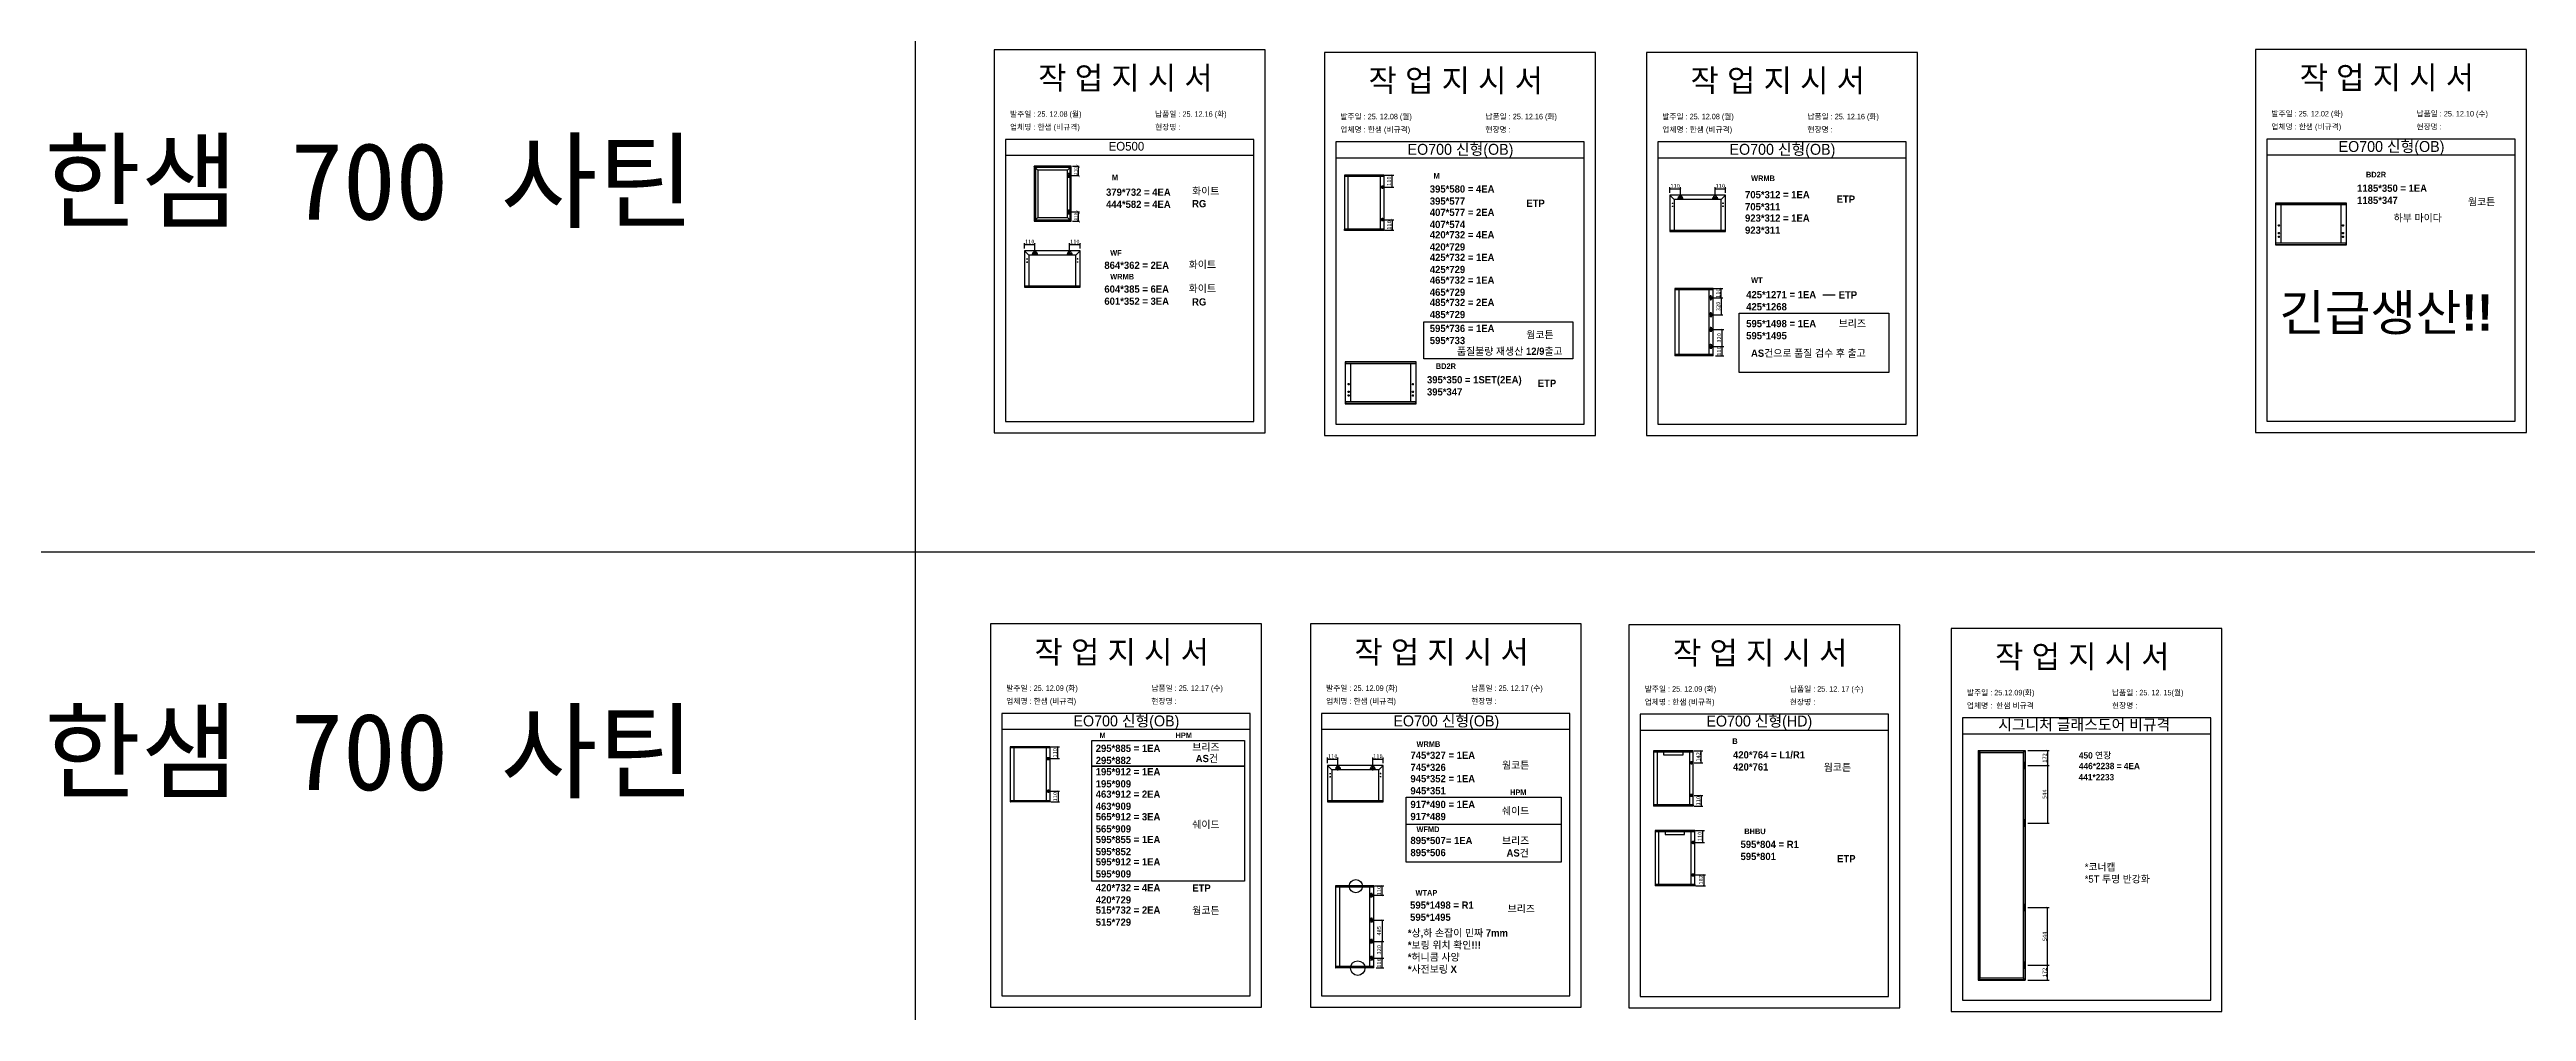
# Model space of a CAD drawing. Header units: millimetres. Extents: x -44117 to 256353, y -2095463 to 65325.
# Drawn here: x 104930 to 120293, y -544945 to -538978 of the extents above; entities that cross this region are included whole.
import ezdxf

# ---------------------------------------------------------------- set-up
doc = ezdxf.new("R2010")
doc.units = ezdxf.units.MM
doc.header["$LTSCALE"] = 10
doc.layers.add('Layer1', color=7, linetype='Continuous', lineweight=70)
doc.styles.add('MtX_Gulim', font='')
doc.styles.get('MtX_Gulim').set_extended_font_data('Gulim', bold=True)
doc.dimstyles.new('ISO-25', dxfattribs={"dimtxt": 2.5, "dimasz": 2.5, "dimexe": 1, "dimexo": 1, "dimtad": 1, "dimtxsty": 'Standard', "dimblk": 'ARCHTICK', "dimcen": 2.5, "dimadec": 0, "dimazin": 0, "dimtfac": 1, "dimtmove": 0, "dimatfit": 3, "dimfxl": 0, "dimarcsym": 0})

msp = doc.modelspace()

# ---------------------------------------------------------------- texts
at = {"linetype": 'Continuous', "style": 'MtX_Gulim'}
for s, height, p in [('M', 35.04934, (111519.13654, -539788.63226)), ('M', 35.04934, (113514.1452, -539779.28589)), ('WRMB', 35.049344, (115483.7427, -539793.82964)), ('BD2R', 35.049344, (119297.4633, -539770.86892)), ('WF', 35.049344, (111508.6056, -540256.15973)), ('WRMB', 35.049344, (111508.6056, -540404.07302)), ('WT', 35.049344, (115483.7427, -540425.98937)), ('BD2R', 35.049344, (113528.21812, -540959.11967)), ('M', 35.04934, (111441.98772, -543249.25233)), ('HPM', 35.049344, (111913.78007, -543249.25233)), ('B', 35.04934, (115367.05153, -543285.29565)), ('WRMB', 35.049344, (113408.33146, -543303.53086)), ('450 연장', 39.271262, (117517.05733, -543375.7856)), ('446*2238 = 4EA', 39.2712622, (117517.05733, -543441.64753)), ('HPM', 35.049344, (113988.52957, -543602.58501)), ('WFMD', 35.049344, (113408.33146, -543832.16567)), ('BHBU', 35.049344, (115441.50465, -543844.80576)), ('WTAP', 35.049344, (113402.31256, -544225.87957))]:
    msp.add_text(s, height=height, dxfattribs=at).set_placement(p)
at = {"color": 242, "linetype": 'Continuous', "true_color": 0xcd2027, "style": 'MtX_Gulim'}
msp.add_text('441*2233', height=39.271262, dxfattribs=at).set_placement((117515.59541, -543511.2473))
at = {"attachment_point": 1}
for s, width, gutter_width, heights, insert, char_height in [('{\\fGulim|b0|i0|c129|p50;작 업 지 시 서}', 3307.3198183, 12.5, [-155.84554], (111062.19771, -539083.82411), 140), ('{\\fGulim|b0|i0|c129|p50;작 업 지 시 서}', 3307.3198183, 12.5, [-155.84554], (113111.08475, -539099.42335), 140), ('{\\fGulim|b0|i0|c129|p50;작 업 지 시 서}', 3307.3198183, 12.5, [-155.84554], (115108.02432, -539099.42335), 140), ('{\\fGulim|b0|i0|c129|p50;작 업 지 시 서}', 3307.3198183, 12.5, [-155.84554], (118885.82929, -539081.70782), 140), ('\\pt11;{\\fGulim|b0|i0|c129|p50;발주일 : 25. 12.08 (월)}', 3307.3198183, 12.5, [34.50412], (110886.98835, -539360.54453), 34.3), ('{\\fGulim|b0|i0|c129|p50;납품일 : 25. 12.16 (화)}', 3307.3198183, 12.5, [35.09023], (111786.96634, -539360.54453), 34.3), ('\\pt11;{\\fGulim|b0|i0|c129|p50;발주일 : 25. 12.08 (월)}', 3307.3198183, 12.5, [34.50412], (112935.8754, -539376.14377), 34.3), ('{\\fGulim|b0|i0|c129|p50;납품일 : 25. 12.16 (화)}', 3307.3198183, 12.5, [35.09023], (113835.85338, -539376.14377), 34.3), ('\\pt11;{\\fGulim|b0|i0|c129|p50;발주일 : 25. 12.08 (월)}', 3307.3198183, 12.5, [34.50412], (114932.81496, -539376.14377), 34.3), ('{\\fGulim|b0|i0|c129|p50;납품일 : 25. 12.16 (화)}', 3307.3198183, 12.5, [35.09023], (115832.79294, -539376.14377), 34.3), ('\\pt11;{\\fGulim|b0|i0|c129|p50;발주일 : 25. 12.02 (화)}', 3307.3198183, 12.5, [34.50412], (118710.61994, -539358.42824), 34.3), ('{\\fGulim|b0|i0|c129|p50;납품일 : 25. 12.10 (수)}', 3307.3198183, 12.5, [35.09023], (119610.59792, -539358.42824), 34.3), ('{\\f굴림|b0|i0|c129|p50;한샘} 700 {\\f굴림|b0|i0|c129|p50;사틴}', 5072.1082947, 2395.6482, [-533.35869], (104895.62473, -539553.55157), 479.1296392), ('{\\fGulim|b0|i0|c129|p50;업체명 : 한샘 (비규격)}', 3307.3198183, 12.5, [36.11279], (110886.98835, -539441.20071), 34.3), ('{\\fGulim|b0|i0|c129|p50;EO500}', 5224.9748335, 19.74777, [57.05176], (111498.83314, -539550.53761), 54.1878762), ('{\\fGulim|b0|i0|c129|p50;현장명 : }', 3307.3198183, 12.5, [-38.2735], (111786.96634, -539441.20071), 34.3), ('{\\fGulim|b0|i0|c129|p50;업체명 : 한샘 (비규격)}', 3307.3198183, 12.5, [36.11279], (112935.8754, -539456.79995), 34.3), ('{\\fGulim|b0|i0|c129|p50;EO700 신형(OB)}', 1597.0710432, 6.03612, [-85.06834], (113353.15565, -539562.8588), 67.6045736), ('{\\fGulim|b0|i0|c129|p50;현장명 : }', 3307.3198183, 12.5, [-38.2735], (113835.85338, -539456.79995), 34.3), ('{\\fGulim|b0|i0|c129|p50;업체명 : 한샘 (비규격)}', 3307.3198183, 12.5, [36.11279], (114932.81496, -539456.79995), 34.3), ('{\\fGulim|b0|i0|c129|p50;EO700 신형(OB)}', 1597.0710432, 6.03612, [-85.06834], (115350.09521, -539562.8588), 67.6045736), ('{\\fGulim|b0|i0|c129|p50;현장명 : }', 3307.3198183, 12.5, [-38.2735], (115832.79294, -539456.79995), 34.3), ('{\\fGulim|b0|i0|c129|p50;업체명 : 한샘 (비규격)}', 3307.3198183, 12.5, [36.11279], (118710.61994, -539439.08442), 34.3), ('{\\fGulim|b0|i0|c129|p50;EO700 신형(OB)}', 1597.0710432, 6.03612, [-85.06834], (119127.90019, -539545.14327), 67.6045736), ('{\\fGulim|b0|i0|c129|p50;현장명 : }', 3307.3198183, 12.5, [-38.2735], (119610.59792, -539439.08442), 34.3), ('{\\f굴림|b1|i0|c129|p50;379*732 = 4EA\\P444*582 = 4EA}', 13607.1496112, 175, [602.07594], (111482.85087, -539839.97946), 45), ('{\\f굴림|b1|i0|c129|p50;화이트}', 13607.1496112, 175, [-50], (112016.37088, -539832.49245), 45), ('{\\f굴림|b1|i0|c129|p50;395*580 = 4EA\\P\\C1;395*577}', 13607.1496112, 175, [-121.30952], (113490.91804, -539820.02139), 45), ('{\\f굴림|b1|i0|c129|p50;705*312 = 1EA\\P\\C1;705*311}', 13607.1496112, 175, [-121.36905], (115446.18183, -539855.33374), 45), ('{\\f굴림|b1|i0|c129|p50;1185*350 = 1EA\\P\\C1;1185*347}', 13607.1496112, 175, [-121.36905], (119242.65472, -539815.23948), 45), ('{\\f굴림|b1|i0|c129|p50;RG}', 13607.1496112, 175, [-46.25], (112016.37088, -539911.19861), 45), ('{\\f굴림|b1|i0|c129|p50;407*577 = 2EA\\P\\C1;407*574}', 13607.1496112, 175, [-121.36905], (113490.91804, -539965.09732), 45), ('{\\f굴림|b1|i0|c129|p50;ETP}', 13607.1496112, 175, [-46.07143], (114089.6917, -539908.69105), 45), ('{\\f굴림|b1|i0|c129|p50;923*312 = 1EA\\P\\C1;923*311}', 13607.1496112, 175, [-121.36905], (115446.18183, -540000.53303), 45), ('{\\f굴림|b1|i0|c129|p50;ETP}', 13607.1496112, 175, [-46.07143], (116014.16849, -539882.91554), 45), ('{\\f굴림|b1|i0|c129|p50;하부 마이다}', 13607.1496112, 175, [-50], (119469.44543, -539999.52949), 45), ('{\\f굴림|b1|i0|c129|p50;웜코튼}', 13607.1496112, 175, [-48.57143], (119930.24824, -539899.48678), 45), ('{\\f굴림|b1|i0|c129|p50;420*732 = 4EA\\P\\C1;420*729}', 13607.1496112, 175, [-121.36905], (113490.91804, -540104.25178), 45), ('{\\f굴림|b1|i0|c129|p50;864*362 = 2EA }', 13607.1496112, 175, [-46.36905], (111472.31993, -540293.29306), 45), ('{\\f굴림|b1|i0|c129|p50;화이트}', 13607.1496112, 175, [-50], (111995.46746, -540289.19418), 45), ('{\\f굴림|b1|i0|c129|p50;425*732 = 1EA\\P\\C1;425*729}', 13607.1496112, 175, [-121.36905], (113490.91804, -540244.39315), 45), ('{\\f굴림|b1|i0|c129|p50;604*385 = 6EA\\P601*352 = 3EA }', 13607.1496112, 175, [-121.4881], (111472.31993, -540441.20636), 45), ('{\\f굴림|b1|i0|c129|p50;화이트}', 13607.1496112, 175, [-50], (111995.46746, -540437.10748), 45), ('{\\f굴림|b1|i0|c129|p50;465*732 = 1EA\\P\\C1;465*729}', 13607.1496112, 175, [-121.36905], (113490.91804, -540385.52144), 45), ('{\\f굴림|b1|i0|c129|p50;425*1271 = 1EA\\P\\C1;425*1268}', 13607.1496112, 175, [-121.36905], (115453.37508, -540475.60411), 45), ('{\\f굴림|b1|i0|c129|p50;ETP}', 13607.1496112, 175, [-46.07143], (116027.04317, -540477.05483), 45), ('{\\f굴림|b1|i0|c129|p50;긴급생산!!}', 68035.7480561, 875, [-250.59524], (118759.90611, -540497.07157), 225), ('{\\f굴림|b1|i0|c129|p50;RG}', 13607.1496112, 175, [-46.25], (112016.37088, -540520.49284), 45), ('{\\f굴림|b1|i0|c129|p50;485*732 = 2EA\\P\\C1;485*729}', 13607.1496112, 175, [-121.36905], (113490.91804, -540523.93572), 45), ('{\\f굴림|b1|i0|c129|p50;595*736 = 1EA\\P\\C1;595*733}', 13607.1496112, 175, [-121.30952], (113490.91804, -540684.88598), 45), ('{\\f굴림|b1|i0|c129|p50;웜코튼}', 13607.1496112, 175, [-48.57143], (114089.6917, -540724.46637), 45), ('{\\f굴림|b1|i0|c129|p50;595*1498 = 1EA\\P\\C1;595*1495}', 13607.1496112, 175, [-121.36905], (115453.37508, -540655.05062), 45), ('{\\f굴림|b1|i0|c129|p50;브리즈}', 13607.1496112, 175, [-50], (116027.04317, -540654.08007), 45), ('{\\f굴림|b1|i0|c129|p50;품질불량 재생산 12/9출고}', 13607.1496112, 175, [-54.34524], (113659.31511, -540826.43828), 45), ('{\\f굴림|b1|i0|c129|p50;AS건으로 품질 검수 후 출고}', 13607.1496112, 175, [-50.11905], (115483.13951, -540838.80207), 45), ('{\\f굴림|b1|i0|c129|p50;395*350 = 1SET(2EA)\\P\\C1;395*347}', 13607.1496112, 175, [-126.36905], (113473.40955, -541003.49023), 45), ('{\\f굴림|b1|i0|c129|p50;ETP}', 13607.1496112, 175, [-46.07143], (114160.43349, -541025.40068), 45), ('{\\fGulim|b0|i0|c129|p50;작 업 지 시 서}', 3307.3198183, 12.5, [-155.84554], (111038.92727, -542645.17972), 140), ('{\\fGulim|b0|i0|c129|p50;작 업 지 시 서}', 3307.3198183, 12.5, [-155.84554], (113022.80464, -542645.17972), 140), ('{\\fGulim|b0|i0|c129|p50;작 업 지 시 서}', 3307.3198183, 12.5, [-155.84554], (114999.02753, -542650.16686), 140), ('{\\fGulim|b0|i0|c129|p50;작 업 지 시 서}', 3307.3198183, 12.5, [-155.84554], (116997.23374, -542672.86391), 140), ('\\pt11;{\\fGulim|b0|i0|c129|p50;발주일 : 25. 12.09 (화)}', 3307.3198183, 12.5, [34.50412], (110863.71791, -542921.90014), 34.3), ('{\\fGulim|b0|i0|c129|p50;납품일 : 25. 12.17 (수)}', 3307.3198183, 12.5, [35.09023], (111763.69589, -542921.90014), 34.3), ('\\pt11;{\\fGulim|b0|i0|c129|p50;발주일 : 25. 12.09 (화)}', 3307.3198183, 12.5, [34.50412], (112847.59528, -542921.90014), 34.3), ('{\\fGulim|b0|i0|c129|p50;납품일 : 25. 12.17 (수)}', 3307.3198183, 12.5, [35.09023], (113747.57326, -542921.90014), 34.3), ('\\pt11;{\\fGulim|b0|i0|c129|p50;발주일 : 25. 12.09 (화)}', 3307.3198183, 12.5, [34.50412], (114823.81818, -542926.88728), 34.3), ('{\\fGulim|b0|i0|c129|p50;납품일 : 25. 12. 17 (수)}', 3307.3198183, 12.5, [35.09023], (115723.79616, -542926.88728), 34.3), ('{\\f굴림|b0|i0|c129|p50;한샘} 700 {\\f굴림|b0|i0|c129|p50;사틴}', 5072.1082947, 2395.6482, [-533.35869], (104895.62473, -543092.51716), 479.1296392), ('{\\fGulim|b0|i0|c129|p50;업체명 : 한샘 (비규격)}', 3307.3198183, 12.5, [36.11279], (110863.71791, -543002.55632), 34.3), ('{\\fGulim|b0|i0|c129|p50;현장명 : }', 3307.3198183, 12.5, [-38.2735], (111763.69589, -543002.55632), 34.3), ('{\\fGulim|b0|i0|c129|p50;업체명 : 한샘 (비규격)}', 3307.3198183, 12.5, [36.11279], (112847.59528, -543002.55632), 34.3), ('{\\fGulim|b0|i0|c129|p50;현장명 : }', 3307.3198183, 12.5, [-38.2735], (113747.57326, -543002.55632), 34.3), ('{\\fGulim|b0|i0|c129|p50;업체명 : 한샘 (비규격)}', 3307.3198183, 12.5, [36.11279], (114823.81818, -543007.54346), 34.3), ('{\\fGulim|b0|i0|c129|p50;현장명 : }', 3307.3198183, 12.5, [-38.2735], (115723.79616, -543007.54346), 34.3), ('{\\fGulim|b0|i0|c129|p50;업체명 :  한샘 비규격}', 3307.3198183, 12.5, [36.11279], (116822.02438, -543030.24051), 34.3), ('\\pt11;{\\fGulim|b0|i0|c129|p50;발주일 : 25.12.09(화)}', 3307.3198183, 12.5, [34.50412], (116822.02438, -542949.58434), 34.3), ('{\\fGulim|b0|i0|c129|p50;현장명 : }', 3307.3198183, 12.5, [-38.2735], (117722.00237, -543030.24051), 34.3), ('{\\fGulim|b0|i0|c129|p50;납품일 : 25. 12. 15(월)}', 3307.3198183, 12.5, [57.68947], (117722.00237, -542949.58434), 34.3), ('{\\fGulim|b0|i0|c129|p50;EO700 신형(OB)}', 1597.0710432, 6.03612, [-85.06834], (111280.99817, -543108.61517), 67.6045736), ('{\\fGulim|b0|i0|c129|p50;EO700 신형(OB)}', 1597.0710432, 6.03612, [-85.06834], (113264.87554, -543108.61517), 67.6045736), ('{\\fGulim|b0|i0|c129|p50;EO700 신형(HD)}', 1597.0710432, 6.03612, [-85.06834], (115206.63319, -543109.44337), 67.6045736), ('{\\fGulim|b0|i0|c129|p50;시그니처 글래스도어 비규격}', 1597.0710432, 6.03612, [-75.34624], (117016.1492, -543131.65334), 67.6045736), ('{\\f굴림|b1|i0|c129|p50;295*885 = 1EA\\P\\C1;295*882}', 13607.1496112, 175, [-121.25], (111418.76056, -543289.98782), 45), ('{\\f굴림|b1|i0|c129|p50;브리즈}', 13607.1496112, 175, [-50], (112017.53422, -543282.97269), 45), ('{\\f굴림|b1|i0|c129|p50;AS건}', 13607.1496112, 175, [-48.57143], (112038.85014, -543353.0224), 45), ('{\\f굴림|b1|i0|c129|p50;745*327 = 1EA\\P\\C1;745*326}', 13607.1496112, 175, [-121.36905], (113370.77059, -543332.82423), 45), ('{\\f굴림|b1|i0|c129|p50;웜코튼}', 13607.1496112, 175, [-48.57143], (113938.75726, -543394.51151), 45), ('{\\f굴림|b1|i0|c129|p50;420*764 = L1/R1\\P\\C1;420*761}', 13607.1496112, 175, [-125.41667], (115371.62491, -543330.21895), 45), ('{\\f굴림|b1|i0|c129|p50;웜코튼}', 13607.1496112, 175, [-48.57143], (115934.40101, -543407.5379), 45), ('{\\f굴림|b1|i0|c129|p50;195*912 = 1EA\\P\\C1;195*909}', 13607.1496112, 175, [-121.36905], (111418.76056, -543435.06375), 45), ('{\\f굴림|b1|i0|c129|p50;945*352 = 1EA\\P\\C1;945*351}', 13607.1496112, 175, [-121.36905], (113370.77059, -543478.02353), 45), ('{\\f굴림|b1|i0|c129|p50;463*912 = 2EA\\P\\C1;463*909}', 13607.1496112, 175, [-121.30952], (111418.76056, -543574.21822), 45), ('{\\f굴림|b1|i0|c129|p50;917*490 = 1EA\\P\\C1;917*489}', 13607.1496112, 175, [-121.36905], (113370.77059, -543637.89292), 45), ('{\\f굴림|b1|i0|c129|p50;쉐이드}', 13607.1496112, 175, [-50], (113938.75726, -543677.77639), 45), ('{\\f굴림|b1|i0|c129|p50;565*912 = 3EA\\P\\C1;565*909}', 13607.1496112, 175, [-121.25], (111418.76056, -543714.35959), 45), ('{\\f굴림|b1|i0|c129|p50;595*855 = 1EA\\P\\C1;595*852}', 13607.1496112, 175, [-121.25], (111418.76056, -543855.48787), 45), ('{\\f굴림|b1|i0|c129|p50;쉐이드}', 13607.1496112, 175, [-50], (112017.53422, -543762.43017), 45), ('{\\f굴림|b1|i0|c129|p50;895*507= 1EA\\P\\C1;895*506}', 13607.1496112, 175, [-121.25], (113370.77059, -543861.45904), 45), ('{\\f굴림|b1|i0|c129|p50;브리즈}', 13607.1496112, 175, [-50], (113938.75726, -543862.51436), 45), ('{\\f굴림|b1|i0|c129|p50;595*912 = 1EA\\P\\C1;595*909}', 13607.1496112, 175, [-121.25], (111418.76056, -543993.90215), 45), ('{\\f굴림|b1|i0|c129|p50;AS건}', 13607.1496112, 175, [-48.57143], (113966.94611, -543938.87861), 45), ('{\\f굴림|b1|i0|c129|p50;595*804 = R1\\P\\C1;595*801}', 13607.1496112, 175, [-121.36905], (115418.27749, -543885.54126), 45), ('{\\f굴림|b1|i0|c129|p50;ETP}', 13607.1496112, 175, [-46.07143], (116017.05115, -543974.21092), 45), ('{\\f굴림|b1|i0|c129|p50;420*732 = 4EA\\P\\C1;420*729}', 13607.1496112, 175, [-121.36905], (111418.76056, -544154.85242), 45), ('{\\f굴림|b1|i0|c129|p50;ETP}', 13607.1496112, 175, [-46.07143], (112017.53422, -544156.53783), 45), ('{\\fGulim|b0|i0|c129|p50;*코너캡\\P*5T 투명 반강화}', 1055.7982644, 3.99038, [-126.38025], (117553.04896, -544026.19252), 44.6923083), ('{\\f굴림|b1|i0|c129|p50;515*732 = 2EA\\P\\C1;515*729}', 13607.1496112, 175, [-121.36905], (111418.76056, -544293.16905), 45), ('{\\f굴림|b1|i0|c129|p50;웜코튼}', 13607.1496112, 175, [40.38718], (112017.53422, -544294.85447), 45), ('{\\f굴림|b1|i0|c129|p50;595*1498 = R1\\P\\C1;595*1495}', 13607.1496112, 175, [-121.36905], (113368.77143, -544262.4644), 45), ('{\\f굴림|b1|i0|c129|p50;브리즈}', 13607.1496112, 175, [-50], (113973.80127, -544284.76928), 45), ('{\\f굴림|b1|i0|c129|p50;*상,하 손잡이 민짜 7mm\\P*보링 위치 확인!!! \\P*허니콤 사양\\P*사전보링 X}', 13607.1496112, 175, [-281.19048], (113354.54308, -544435.05539), 45)]:
    msp.add_mtext_dynamic_manual_height_columns(s, width=width, gutter_width=gutter_width, heights=heights, dxfattribs=dict(at, insert=insert, char_height=char_height))

# ---------------------------------------------------------------- blocks, each defined once
blk = doc.blocks.new('_ArchTick')
at = {"color": 0, "linetype": 'ByBlock', "const_width": 0.15}
blk.add_lwpolyline([(-0.5, -0.5), (0.5, 0.5)], dxfattribs=at)
blk = doc.blocks.new('*D4185')
at = {"color": 0, "lineweight": -2}
for p, q in [((111140, -543303), (111194, -543303)), ((111140, -543376), (111194, -543376)), ((111184, -543376), (111184, -543303))]:
    blk.add_line(p, q, dxfattribs=at)
at = {"layer": 'Defpoints', "color": 0}
for p in [(111125, -543303), (111125, -543376), (111184, -543303)]:
    blk.add_point(p, dxfattribs=at)
at = {"color": 0, "lineweight": -2, "xscale": 10, "yscale": 10, "zscale": 10}
for p, rotation in [((111184, -543303), 90), ((111184, -543376), 270)]:
    blk.add_blockref('_ArchTick', p, dxfattribs=dict(at, rotation=rotation))
at = {"color": 0, "insert": (111166, -543340), "char_height": 25, "attachment_point": 5, "rotation": 90}
blk.add_mtext('110', dxfattribs=at)
blk = doc.blocks.new('*D4186')
at = {"color": 0, "lineweight": -2}
for p, q in [((111140, -543578), (111195, -543578)), ((111140, -543645), (111195, -543645)), ((111185, -543578), (111185, -543645))]:
    blk.add_line(p, q, dxfattribs=at)
at = {"layer": 'Defpoints', "color": 0}
for p in [(111125, -543578), (111125, -543645), (111185, -543645)]:
    blk.add_point(p, dxfattribs=at)
at = {"color": 0, "lineweight": -2, "xscale": 10, "yscale": 10, "zscale": 10}
for p, rotation in [((111185, -543578), 90), ((111185, -543645), 270)]:
    blk.add_blockref('_ArchTick', p, dxfattribs=dict(at, rotation=rotation))
at = {"color": 0, "insert": (111167, -543612), "char_height": 25, "attachment_point": 5, "rotation": 90}
blk.add_mtext('110', dxfattribs=at)
blk = doc.blocks.new('*D4187')
at = {"color": 0, "lineweight": -2}
for p, q in [((112857, -543405), (112857, -543370)), ((112857, -543380), (112921, -543380)), ((112921, -543418), (112921, -543370))]:
    blk.add_line(p, q, dxfattribs=at)
at = {"layer": 'Defpoints', "color": 0}
for p in [(112921, -543380), (112857, -543420), (112921, -543433)]:
    blk.add_point(p, dxfattribs=at)
at = {"color": 0, "lineweight": -2, "xscale": 10, "yscale": 10, "zscale": 10, "rotation": 180}
blk.add_blockref('_ArchTick', (112857, -543380), dxfattribs=at)
at = {"color": 0, "lineweight": -2, "xscale": 10, "yscale": 10, "zscale": 10}
blk.add_blockref('_ArchTick', (112921, -543380), dxfattribs=at)
at = {"color": 0, "insert": (112889, -543362), "char_height": 25, "attachment_point": 5}
blk.add_mtext('110', dxfattribs=at)
blk = doc.blocks.new('*D4188')
at = {"color": 0, "lineweight": -2}
for p, q in [((113137, -543418), (113137, -543370)), ((113137, -543380), (113201, -543380)), ((113201, -543405), (113201, -543370))]:
    blk.add_line(p, q, dxfattribs=at)
at = {"layer": 'Defpoints', "color": 0}
for p in [(113201, -543380), (113137, -543433), (113201, -543420)]:
    blk.add_point(p, dxfattribs=at)
at = {"color": 0, "lineweight": -2, "xscale": 10, "yscale": 10, "zscale": 10, "rotation": 180}
blk.add_blockref('_ArchTick', (113137, -543380), dxfattribs=at)
at = {"color": 0, "lineweight": -2, "xscale": 10, "yscale": 10, "zscale": 10}
blk.add_blockref('_ArchTick', (113201, -543380), dxfattribs=at)
at = {"color": 0, "insert": (113169, -543362), "char_height": 25, "attachment_point": 5}
blk.add_mtext('110', dxfattribs=at)
blk = doc.blocks.new('*D4189')
at = {"color": 0, "lineweight": -2}
for p, q in [((115139, -543823), (115194, -543823)), ((115184, -543896), (115184, -543823)), ((115139, -543896), (115194, -543896))]:
    blk.add_line(p, q, dxfattribs=at)
at = {"layer": 'Defpoints', "color": 0}
for p in [(115124, -543823), (115184, -543823), (115124, -543896)]:
    blk.add_point(p, dxfattribs=at)
at = {"color": 0, "lineweight": -2, "xscale": 10, "yscale": 10, "zscale": 10}
for p, rotation in [((115184, -543823), 90), ((115184, -543896), 270)]:
    blk.add_blockref('_ArchTick', p, dxfattribs=dict(at, rotation=rotation))
at = {"color": 0, "insert": (115165, -543859), "char_height": 25, "attachment_point": 5, "rotation": 90}
blk.add_mtext('110', dxfattribs=at)
blk = doc.blocks.new('*D4190')
at = {"color": 0, "lineweight": -2}
for p, q in [((115139, -544098), (115201, -544098)), ((115139, -544165), (115201, -544165)), ((115191, -544098), (115191, -544165))]:
    blk.add_line(p, q, dxfattribs=at)
at = {"layer": 'Defpoints', "color": 0}
for p in [(115124, -544098), (115124, -544165), (115191, -544165)]:
    blk.add_point(p, dxfattribs=at)
at = {"color": 0, "lineweight": -2, "xscale": 10, "yscale": 10, "zscale": 10}
for p, rotation in [((115191, -544098), 90), ((115191, -544165), 270)]:
    blk.add_blockref('_ArchTick', p, dxfattribs=dict(at, rotation=rotation))
at = {"color": 0, "insert": (115172, -544128), "char_height": 25, "attachment_point": 5, "rotation": 90}
blk.add_mtext('182', dxfattribs=at)
blk = doc.blocks.new('*D4191')
at = {"color": 0, "lineweight": -2}
for p, q in [((113147, -544166), (113205, -544166)), ((113195, -544224), (113195, -544166)), ((113147, -544224), (113205, -544224))]:
    blk.add_line(p, q, dxfattribs=at)
at = {"layer": 'Defpoints', "color": 0}
for p in [(113132, -544166), (113195, -544166), (113132, -544224)]:
    blk.add_point(p, dxfattribs=at)
at = {"color": 0, "lineweight": -2, "xscale": 10, "yscale": 10, "zscale": 10}
for p, rotation in [((113195, -544166), 90), ((113195, -544224), 270)]:
    blk.add_blockref('_ArchTick', p, dxfattribs=dict(at, rotation=rotation))
at = {"color": 0, "insert": (113176, -544195), "char_height": 25, "attachment_point": 5, "rotation": 90}
blk.add_mtext('110', dxfattribs=at)
blk = doc.blocks.new('*D4192')
at = {"color": 0, "lineweight": -2}
for p, q in [((113147, -544615), (113205, -544615)), ((113195, -544673), (113195, -544615)), ((113159, -544673), (113205, -544673))]:
    blk.add_line(p, q, dxfattribs=at)
at = {"layer": 'Defpoints', "color": 0}
for p in [(113132, -544615), (113195, -544615), (113144, -544673)]:
    blk.add_point(p, dxfattribs=at)
at = {"color": 0, "lineweight": -2, "xscale": 10, "yscale": 10, "zscale": 10}
for p, rotation in [((113195, -544615), 90), ((113195, -544673), 270)]:
    blk.add_blockref('_ArchTick', p, dxfattribs=dict(at, rotation=rotation))
at = {"color": 0, "insert": (113176, -544644), "char_height": 25, "attachment_point": 5, "rotation": 90}
blk.add_mtext('110', dxfattribs=at)
blk = doc.blocks.new('*D4193')
at = {"color": 0, "lineweight": -2}
for p, q in [((113147, -544510), (113205, -544510)), ((113147, -544615), (113205, -544615)), ((113195, -544615), (113195, -544510))]:
    blk.add_line(p, q, dxfattribs=at)
at = {"layer": 'Defpoints', "color": 0}
for p in [(113132, -544510), (113132, -544615), (113195, -544510)]:
    blk.add_point(p, dxfattribs=at)
at = {"color": 0, "lineweight": -2, "xscale": 10, "yscale": 10, "zscale": 10}
for p, rotation in [((113195, -544510), 90), ((113195, -544615), 270)]:
    blk.add_blockref('_ArchTick', p, dxfattribs=dict(at, rotation=rotation))
at = {"color": 0, "insert": (113176, -544562), "char_height": 25, "attachment_point": 5, "rotation": 90}
blk.add_mtext('320', dxfattribs=at)
blk = doc.blocks.new('*D4194')
at = {"color": 0, "lineweight": -2}
for p, q in [((113147, -544378), (113205, -544378)), ((113195, -544378), (113195, -544510)), ((113147, -544510), (113205, -544510))]:
    blk.add_line(p, q, dxfattribs=at)
at = {"layer": 'Defpoints', "color": 0}
for p in [(113132, -544378), (113132, -544510), (113195, -544510)]:
    blk.add_point(p, dxfattribs=at)
at = {"color": 0, "lineweight": -2, "xscale": 10, "yscale": 10, "zscale": 10}
for p, rotation in [((113195, -544378), 90), ((113195, -544510), 270)]:
    blk.add_blockref('_ArchTick', p, dxfattribs=dict(at, rotation=rotation))
at = {"color": 0, "insert": (113176, -544444), "char_height": 25, "attachment_point": 5, "rotation": 90}
blk.add_mtext('485', dxfattribs=at)
blk = doc.blocks.new('*D4195')
at = {"color": 0, "lineweight": -2}
for p, q in [((117200, -543419), (117333, -543419)), ((117323, -543419), (117323, -543776)), ((117200, -543776), (117333, -543776))]:
    blk.add_line(p, q, dxfattribs=at)
at = {"layer": 'Defpoints', "color": 0}
for p in [(117185, -543419), (117185, -543776), (117323, -543776)]:
    blk.add_point(p, dxfattribs=at)
at = {"color": 0, "lineweight": -2, "xscale": 10, "yscale": 10, "zscale": 10}
for p, rotation in [((117323, -543419), 90), ((117323, -543776), 270)]:
    blk.add_blockref('_ArchTick', p, dxfattribs=dict(at, rotation=rotation))
at = {"color": 0, "insert": (117304, -543597), "char_height": 25, "attachment_point": 5, "rotation": 90}
blk.add_mtext('544', dxfattribs=at)
blk = doc.blocks.new('*D4196')
at = {"color": 0, "lineweight": -2}
for p, q in [((117200, -543326), (117333, -543326)), ((117323, -543326), (117323, -543419)), ((117200, -543419), (117333, -543419))]:
    blk.add_line(p, q, dxfattribs=at)
at = {"layer": 'Defpoints', "color": 0}
for p in [(117185, -543326), (117185, -543419), (117323, -543419)]:
    blk.add_point(p, dxfattribs=at)
at = {"color": 0, "lineweight": -2, "xscale": 10, "yscale": 10, "zscale": 10}
for p, rotation in [((117323, -543326), 90), ((117323, -543419), 270)]:
    blk.add_blockref('_ArchTick', p, dxfattribs=dict(at, rotation=rotation))
at = {"color": 0, "insert": (117304, -543372), "char_height": 25, "attachment_point": 5, "rotation": 90}
blk.add_mtext('172', dxfattribs=at)
blk = doc.blocks.new('*D4197')
at = {"color": 0, "lineweight": -2}
for p, q in [((117200, -544300), (117333, -544300)), ((117323, -544657), (117323, -544300)), ((117200, -544657), (117333, -544657))]:
    blk.add_line(p, q, dxfattribs=at)
at = {"layer": 'Defpoints', "color": 0}
for p in [(117185, -544300), (117323, -544300), (117185, -544657)]:
    blk.add_point(p, dxfattribs=at)
at = {"color": 0, "lineweight": -2, "xscale": 10, "yscale": 10, "zscale": 10}
for p, rotation in [((117323, -544300), 90), ((117323, -544657), 270)]:
    blk.add_blockref('_ArchTick', p, dxfattribs=dict(at, rotation=rotation))
at = {"color": 0, "insert": (117304, -544479), "char_height": 25, "attachment_point": 5, "rotation": 90}
blk.add_mtext('544', dxfattribs=at)
blk = doc.blocks.new('*D4198')
at = {"color": 0, "lineweight": -2}
for p, q in [((117200, -544657), (117333, -544657)), ((117200, -544750), (117333, -544750)), ((117323, -544750), (117323, -544657))]:
    blk.add_line(p, q, dxfattribs=at)
at = {"layer": 'Defpoints', "color": 0}
for p in [(117185, -544657), (117185, -544750), (117323, -544657)]:
    blk.add_point(p, dxfattribs=at)
at = {"color": 0, "lineweight": -2, "xscale": 10, "yscale": 10, "zscale": 10}
for p, rotation in [((117323, -544657), 90), ((117323, -544750), 270)]:
    blk.add_blockref('_ArchTick', p, dxfattribs=dict(at, rotation=rotation))
at = {"color": 0, "insert": (117304, -544703), "char_height": 25, "attachment_point": 5, "rotation": 90}
blk.add_mtext('172', dxfattribs=at)
blk = doc.blocks.new('*D4199')
at = {"color": 0, "lineweight": -2}
for p, q in [((115130, -543328), (115184, -543328)), ((115130, -543402), (115184, -543402)), ((115174, -543402), (115174, -543328))]:
    blk.add_line(p, q, dxfattribs=at)
at = {"layer": 'Defpoints', "color": 0}
for p in [(115115, -543328), (115115, -543402), (115174, -543328)]:
    blk.add_point(p, dxfattribs=at)
at = {"color": 0, "lineweight": -2, "xscale": 10, "yscale": 10, "zscale": 10}
for p, rotation in [((115174, -543328), 90), ((115174, -543402), 270)]:
    blk.add_blockref('_ArchTick', p, dxfattribs=dict(at, rotation=rotation))
at = {"color": 0, "insert": (115156, -543365), "char_height": 25, "attachment_point": 5, "rotation": 90}
blk.add_mtext('142', dxfattribs=at)
blk = doc.blocks.new('*D4200')
at = {"color": 0, "lineweight": -2}
for p, q in [((115130, -543604), (115185, -543604)), ((115130, -543671), (115185, -543671)), ((115175, -543604), (115175, -543671))]:
    blk.add_line(p, q, dxfattribs=at)
at = {"layer": 'Defpoints', "color": 0}
for p in [(115115, -543604), (115115, -543671), (115175, -543671)]:
    blk.add_point(p, dxfattribs=at)
at = {"color": 0, "lineweight": -2, "xscale": 10, "yscale": 10, "zscale": 10}
for p, rotation in [((115175, -543604), 90), ((115175, -543671), 270)]:
    blk.add_blockref('_ArchTick', p, dxfattribs=dict(at, rotation=rotation))
at = {"color": 0, "insert": (115156, -543637), "char_height": 25, "attachment_point": 5, "rotation": 90}
blk.add_mtext('110', dxfattribs=at)
blk = doc.blocks.new('*D4173')
at = {"color": 0, "lineweight": -2}
for p, q in [((110977, -540212), (110977, -540178)), ((110977, -540188), (111041, -540188)), ((111041, -540225), (111041, -540178))]:
    blk.add_line(p, q, dxfattribs=at)
at = {"layer": 'Defpoints', "color": 0}
for p in [(110977, -540227), (111041, -540188), (111041, -540240)]:
    blk.add_point(p, dxfattribs=at)
at = {"color": 0, "lineweight": -2, "xscale": 10, "yscale": 10, "zscale": 10, "rotation": 180}
blk.add_blockref('_ArchTick', (110977, -540188), dxfattribs=at)
at = {"color": 0, "lineweight": -2, "xscale": 10, "yscale": 10, "zscale": 10}
blk.add_blockref('_ArchTick', (111041, -540188), dxfattribs=at)
at = {"color": 0, "insert": (111009, -540169), "char_height": 25, "attachment_point": 5}
blk.add_mtext('110', dxfattribs=at)
blk = doc.blocks.new('*D4174')
at = {"color": 0, "lineweight": -2}
for p, q in [((111257, -540225), (111257, -540178)), ((111257, -540188), (111322, -540188)), ((111322, -540212), (111322, -540178))]:
    blk.add_line(p, q, dxfattribs=at)
at = {"layer": 'Defpoints', "color": 0}
for p in [(111257, -540240), (111322, -540188), (111322, -540227)]:
    blk.add_point(p, dxfattribs=at)
at = {"color": 0, "lineweight": -2, "xscale": 10, "yscale": 10, "zscale": 10, "rotation": 180}
blk.add_blockref('_ArchTick', (111257, -540188), dxfattribs=at)
at = {"color": 0, "lineweight": -2, "xscale": 10, "yscale": 10, "zscale": 10}
blk.add_blockref('_ArchTick', (111322, -540188), dxfattribs=at)
at = {"color": 0, "insert": (111289, -540169), "char_height": 25, "attachment_point": 5}
blk.add_mtext('110', dxfattribs=at)
blk = doc.blocks.new('*D4175')
at = {"color": 0, "lineweight": -2}
for p, q in [((111275, -539702), (111317, -539702)), ((111309, -539702), (111309, -539759)), ((111264, -539759), (111317, -539759))]:
    blk.add_line(p, q, dxfattribs=at)
at = {"layer": 'Defpoints', "color": 0}
for p in [(111267, -539702), (111256, -539759), (111309, -539759)]:
    blk.add_point(p, dxfattribs=at)
at = {"color": 0, "lineweight": -2, "xscale": 20, "yscale": 20, "zscale": 20}
for p, rotation in [((111309, -539702), 90), ((111309, -539759), 270)]:
    blk.add_blockref('_ArchTick', p, dxfattribs=dict(at, rotation=rotation))
at = {"color": 0, "insert": (111294, -539731), "char_height": 20, "attachment_point": 5, "rotation": 90}
blk.add_mtext('110', dxfattribs=at)
blk = doc.blocks.new('*D4176')
at = {"color": 0, "lineweight": -2}
for p, q in [((111264, -539985), (111318, -539985)), ((111310, -539985), (111310, -540042)), ((111274, -540042), (111318, -540042))]:
    blk.add_line(p, q, dxfattribs=at)
at = {"layer": 'Defpoints', "color": 0}
for p in [(111256, -539985), (111266, -540042), (111310, -540042)]:
    blk.add_point(p, dxfattribs=at)
at = {"color": 0, "lineweight": -2, "xscale": 20, "yscale": 20, "zscale": 20}
for p, rotation in [((111310, -539985), 90), ((111310, -540042), 270)]:
    blk.add_blockref('_ArchTick', p, dxfattribs=dict(at, rotation=rotation))
at = {"color": 0, "insert": (111295, -540014), "char_height": 20, "attachment_point": 5, "rotation": 90}
blk.add_mtext('110', dxfattribs=at)
blk = doc.blocks.new('*D4177')
at = {"color": 0, "lineweight": -2}
for p, q in [((113212, -539757), (113267, -539757)), ((113212, -539831), (113267, -539831)), ((113257, -539831), (113257, -539757))]:
    blk.add_line(p, q, dxfattribs=at)
at = {"layer": 'Defpoints', "color": 0}
for p in [(113197, -539757), (113197, -539831), (113257, -539757)]:
    blk.add_point(p, dxfattribs=at)
at = {"color": 0, "lineweight": -2, "xscale": 10, "yscale": 10, "zscale": 10}
for p, rotation in [((113257, -539757), 90), ((113257, -539831), 270)]:
    blk.add_blockref('_ArchTick', p, dxfattribs=dict(at, rotation=rotation))
at = {"color": 0, "insert": (113238, -539794), "char_height": 25, "attachment_point": 5, "rotation": 90}
blk.add_mtext('110', dxfattribs=at)
blk = doc.blocks.new('*D4178')
at = {"color": 0, "lineweight": -2}
for p, q in [((113212, -540033), (113268, -540033)), ((113212, -540099), (113268, -540099)), ((113258, -540033), (113258, -540099))]:
    blk.add_line(p, q, dxfattribs=at)
at = {"layer": 'Defpoints', "color": 0}
for p in [(113197, -540033), (113197, -540099), (113258, -540099)]:
    blk.add_point(p, dxfattribs=at)
at = {"color": 0, "lineweight": -2, "xscale": 10, "yscale": 10, "zscale": 10}
for p, rotation in [((113258, -540033), 90), ((113258, -540099), 270)]:
    blk.add_blockref('_ArchTick', p, dxfattribs=dict(at, rotation=rotation))
at = {"color": 0, "insert": (113239, -540066), "char_height": 25, "attachment_point": 5, "rotation": 90}
blk.add_mtext('110', dxfattribs=at)
blk = doc.blocks.new('*D4179')
at = {"color": 0, "lineweight": -2}
for p, q in [((114980, -539867), (114980, -539832)), ((114980, -539842), (115045, -539842)), ((115045, -539880), (115045, -539832))]:
    blk.add_line(p, q, dxfattribs=at)
at = {"layer": 'Defpoints', "color": 0}
for p in [(115045, -539842), (114980, -539882), (115045, -539895)]:
    blk.add_point(p, dxfattribs=at)
at = {"color": 0, "lineweight": -2, "xscale": 10, "yscale": 10, "zscale": 10, "rotation": 180}
blk.add_blockref('_ArchTick', (114980, -539842), dxfattribs=at)
at = {"color": 0, "lineweight": -2, "xscale": 10, "yscale": 10, "zscale": 10}
blk.add_blockref('_ArchTick', (115045, -539842), dxfattribs=at)
at = {"color": 0, "insert": (115013, -539823), "char_height": 25, "attachment_point": 5}
blk.add_mtext('110', dxfattribs=at)
blk = doc.blocks.new('*D4180')
at = {"color": 0, "lineweight": -2}
for p, q in [((115260, -539880), (115260, -539832)), ((115260, -539842), (115325, -539842)), ((115325, -539867), (115325, -539832))]:
    blk.add_line(p, q, dxfattribs=at)
at = {"layer": 'Defpoints', "color": 0}
for p in [(115325, -539842), (115260, -539895), (115325, -539882)]:
    blk.add_point(p, dxfattribs=at)
at = {"color": 0, "lineweight": -2, "xscale": 10, "yscale": 10, "zscale": 10, "rotation": 180}
blk.add_blockref('_ArchTick', (115260, -539842), dxfattribs=at)
at = {"color": 0, "lineweight": -2, "xscale": 10, "yscale": 10, "zscale": 10}
blk.add_blockref('_ArchTick', (115325, -539842), dxfattribs=at)
at = {"color": 0, "insert": (115293, -539823), "char_height": 25, "attachment_point": 5}
blk.add_mtext('110', dxfattribs=at)
blk = doc.blocks.new('*D4181')
at = {"color": 0, "lineweight": -2}
for p, q in [((115251, -540460), (115309, -540460)), ((115299, -540518), (115299, -540460)), ((115251, -540518), (115309, -540518))]:
    blk.add_line(p, q, dxfattribs=at)
at = {"layer": 'Defpoints', "color": 0}
for p in [(115236, -540460), (115299, -540460), (115236, -540518)]:
    blk.add_point(p, dxfattribs=at)
at = {"color": 0, "lineweight": -2, "xscale": 10, "yscale": 10, "zscale": 10}
for p, rotation in [((115299, -540460), 90), ((115299, -540518), 270)]:
    blk.add_blockref('_ArchTick', p, dxfattribs=dict(at, rotation=rotation))
at = {"color": 0, "insert": (115280, -540489), "char_height": 25, "attachment_point": 5, "rotation": 90}
blk.add_mtext('110', dxfattribs=at)
blk = doc.blocks.new('*D4182')
at = {"color": 0, "lineweight": -2}
for p, q in [((115251, -540819), (115314, -540819)), ((115263, -540877), (115314, -540877)), ((115304, -540877), (115304, -540819))]:
    blk.add_line(p, q, dxfattribs=at)
at = {"layer": 'Defpoints', "color": 0}
for p in [(115236, -540819), (115248, -540877), (115304, -540819)]:
    blk.add_point(p, dxfattribs=at)
at = {"color": 0, "lineweight": -2, "xscale": 10, "yscale": 10, "zscale": 10}
for p, rotation in [((115304, -540819), 90), ((115304, -540877), 270)]:
    blk.add_blockref('_ArchTick', p, dxfattribs=dict(at, rotation=rotation))
at = {"color": 0, "insert": (115285, -540848), "char_height": 25, "attachment_point": 5, "rotation": 90}
blk.add_mtext('110', dxfattribs=at)
blk = doc.blocks.new('*D4183')
at = {"color": 0, "lineweight": -2}
for p, q in [((115251, -540714), (115314, -540714)), ((115304, -540819), (115304, -540714)), ((115251, -540819), (115314, -540819))]:
    blk.add_line(p, q, dxfattribs=at)
at = {"layer": 'Defpoints', "color": 0}
for p in [(115236, -540714), (115304, -540714), (115236, -540819)]:
    blk.add_point(p, dxfattribs=at)
at = {"color": 0, "lineweight": -2, "xscale": 10, "yscale": 10, "zscale": 10}
for p, rotation in [((115304, -540714), 90), ((115304, -540819), 270)]:
    blk.add_blockref('_ArchTick', p, dxfattribs=dict(at, rotation=rotation))
at = {"color": 0, "insert": (115285, -540766), "char_height": 25, "attachment_point": 5, "rotation": 90}
blk.add_mtext('320', dxfattribs=at)
blk = doc.blocks.new('*D4184')
at = {"color": 0, "lineweight": -2}
for p, q in [((115251, -540518), (115309, -540518)), ((115251, -540623), (115309, -540623)), ((115299, -540518), (115299, -540623))]:
    blk.add_line(p, q, dxfattribs=at)
at = {"layer": 'Defpoints', "color": 0}
for p in [(115236, -540518), (115236, -540623), (115299, -540623)]:
    blk.add_point(p, dxfattribs=at)
at = {"color": 0, "lineweight": -2, "xscale": 10, "yscale": 10, "zscale": 10}
for p, rotation in [((115299, -540518), 90), ((115299, -540623), 270)]:
    blk.add_blockref('_ArchTick', p, dxfattribs=dict(at, rotation=rotation))
at = {"color": 0, "insert": (115280, -540571), "char_height": 25, "attachment_point": 5, "rotation": 90}
blk.add_mtext('320', dxfattribs=at)

# ---------------------------------------------------------------- dimensions: what is measured, and where the dimension line sits
for base, p1, p2, text, override, picture, middle in [((111309.47011, -539758.5678, 20.09702), (111266.89896, -539702.46096, 94.61404), (111256.34652, -539758.5678, 20.09702), '110', {"dimscale": 8}, '*D4175', (111294.47011, -539730.51438, 20.09702)), ((113256.63486, -539757.08887), (113197.02109, -539830.70535), (113197.02109, -539757.08887), '110', {"dimscale": 10, "dimasz": 1, "dimexo": 1.5, "dimtxsty": 'Standard'}, '*D4177', (113237.88486, -539793.89711)), ((111309.98693, -540041.92391, 20.09702), (111256.34475, -539985.30107, 20.09702), (111266.38296, -540041.92391, 94.61404), '110', {"dimscale": 8, "dimtxsty": 'Standard'}, '*D4176', (111294.98693, -540013.61249, 20.09702)), ((113257.58833, -540099.46768), (113197.02109, -540032.58331), (113197.02109, -540099.46768), '110', {"dimscale": 10, "dimasz": 1, "dimexo": 1.5, "dimtxsty": 'Standard'}, '*D4178', (113238.83833, -540066.02549)), ((115299.20112, -540623.4358), (115236.27599, -540518.25326), (115236.27599, -540623.4358), '320', {"dimscale": 10, "dimasz": 1, "dimexo": 1.5, "dimtxsty": 'Standard'}, '*D4184', (115280.45112, -540570.84453)), ((115303.77259, -540713.6458), (115236.27599, -540818.82832), (115236.27599, -540713.6458), '320', {"dimscale": 10, "dimasz": 1, "dimexo": 1.5, "dimtxsty": 'Standard'}, '*D4183', (115285.02259, -540766.23706)), ((115303.77259, -540818.82832), (115247.91453, -540877.33302), (115236.27599, -540818.82832), '110', {"dimscale": 10, "dimasz": 1, "dimexo": 1.5, "dimtxsty": 'Standard'}, '*D4182', (115285.02259, -540848.08067)), ((111184.47737, -543302.84524), (111124.8636, -543376.46172), (111124.8636, -543302.84524), '110', {"dimscale": 10, "dimasz": 1, "dimexo": 1.5, "dimtxsty": 'Standard'}, '*D4185', (111165.72737, -543339.65348)), ((115174.29163, -543328.47298), (115114.67786, -543402.08945), (115114.67786, -543328.47298), '142', {"dimscale": 10, "dimasz": 1, "dimexo": 1.5, "dimtxsty": 'Standard'}, '*D4199', (115155.54163, -543365.28121)), ((117322.66216, -543418.6889), (117184.52348, -543326.19443), (117184.52348, -543418.6889), '172', {"dimscale": 10, "dimasz": 1, "dimexo": 1.5}, '*D4196', (117303.91216, -543372.44167)), ((117322.66216, -543775.54698), (117184.52348, -543418.6889), (117184.52348, -543775.54698), '544', {"dimscale": 10, "dimasz": 1, "dimexo": 1.5}, '*D4195', (117303.91216, -543597.11794)), ((111185.43085, -543645.22406), (111124.8636, -543578.33968), (111124.8636, -543645.22406), '110', {"dimscale": 10, "dimasz": 1, "dimexo": 1.5, "dimtxsty": 'Standard'}, '*D4186', (111166.68085, -543611.78187)), ((115175.24511, -543670.85179), (115114.67786, -543603.96741), (115114.67786, -543670.85179), '110', {"dimscale": 10, "dimasz": 1, "dimexo": 1.5, "dimtxsty": 'Standard'}, '*D4200', (115156.49511, -543637.4096)), ((115183.99431, -543822.60873), (115124.38054, -543896.22521), (115124.38054, -543822.60873), '110', {"dimscale": 10, "dimasz": 1, "dimexo": 1.5, "dimtxsty": 'Standard'}, '*D4189', (115165.24431, -543859.41697)), ((117322.66216, -544300.33828), (117184.52348, -544657.19636), (117184.52348, -544300.33828), '544', {"dimscale": 10, "dimasz": 1, "dimexo": 1.5}, '*D4197', (117303.91216, -544478.76732)), ((113194.95527, -544509.50752), (113132.03013, -544378.4065), (113132.03013, -544509.50752), '485', {"dimscale": 10, "dimasz": 1, "dimexo": 1.5, "dimtxsty": 'Standard'}, '*D4194', (113176.20527, -544443.95701)), ((113194.95527, -544509.50752), (113132.03013, -544614.69005), (113132.03013, -544509.50752), '320', {"dimscale": 10, "dimasz": 1, "dimexo": 1.5, "dimtxsty": 'Standard'}, '*D4193', (113176.20527, -544562.09878)), ((113194.95527, -544614.69005), (113143.66867, -544673.19475), (113132.03013, -544614.69005), '110', {"dimscale": 10, "dimasz": 1, "dimexo": 1.5, "dimtxsty": 'Standard'}, '*D4192', (113176.20527, -544643.9424)), ((117322.66216, -544657.19636), (117184.52348, -544749.69082), (117184.52348, -544657.19636), '172', {"dimscale": 10, "dimasz": 1, "dimexo": 1.5}, '*D4198', (117303.91216, -544703.44359))]:
    dim = msp.add_linear_dim(base=base, p1=p1, p2=p2, angle=90, text=text, dimstyle='ISO-25', override=override)
    dim.commit()
    dim.dimension.update_dxf_attribs({"geometry": picture, "text_midpoint": middle})
for base, p1, p2, picture, middle in [((115044.83328, -539842.22585), (114980.31323, -539881.80625), (115044.83328, -539894.53268), '*D4179', (115012.57326, -539823.47585)), ((115324.9031, -539842.22585), (115260.38306, -539894.53268), (115324.9031, -539881.80625), '*D4180', (115292.64308, -539823.47585)), ((111041.46432, -540187.72983), (110976.94427, -540227.31023), (111041.46432, -540240.03666), '*D4173', (111009.2043, -540168.97983)), ((111321.53414, -540187.72983), (111257.0141, -540240.03666), (111321.53414, -540227.31023), '*D4174', (111289.27412, -540168.97983)), ((112921.08938, -543380.48375), (112856.56933, -543420.06415), (112921.08938, -543432.79058), '*D4187', (112888.82935, -543361.73375)), ((113201.1592, -543380.48375), (113136.63916, -543432.79058), (113201.1592, -543420.06415), '*D4188', (113168.89918, -543361.73375))]:
    dim = msp.add_linear_dim(base=base, p1=p1, p2=p2, text='110', dimstyle='ISO-25', override={"dimscale": 10, "dimasz": 1, "dimexo": 1.5, "dimtxsty": 'Standard'})
    dim.commit()
    dim.dimension.update_dxf_attribs({"geometry": picture, "text_midpoint": middle})
for base, p1, p2, text, picture, middle in [((115299.20112, -540460.41617), (115236.27599, -540518.25325), (115236.27599, -540460.41617), '110', '*D4181', (115299.20112, -540489.33471)), ((113194.95526, -544166.18711), (113132.03013, -544224.02419), (113132.03013, -544166.18711), '110', '*D4191', (113194.95526, -544195.10565)), ((115190.55189, -544164.98755), (115124.38054, -544098.10317), (115124.38054, -544164.98755), '182', '*D4190', (115190.55189, -544128.1921))]:
    dim = msp.add_linear_dim(base=base, p1=p1, p2=p2, angle=90, text=text, dimstyle='ISO-25', override={"dimscale": 10, "dimasz": 1, "dimexo": 1.5, "dimtxsty": 'Standard'})
    dim.commit()
    dim.dimension.update_dxf_attribs({"geometry": picture, "text_midpoint": middle, "dimtype": 160})

# ---------------------------------------------------------------- linework, layer by layer
for p, q in [((112399.3911, -539534.83132), (110859.3911, -539534.83132)), ((114448.27815, -539550.43056), (112908.27815, -539550.43056)), ((116445.21771, -539550.43056), (114905.21771, -539550.43056)), ((120223.02269, -539532.71503), (118683.02269, -539532.71503)), ((112399.3911, -539634.83132), (110859.3911, -539634.83132)), ((111266.89896, -539701.94496, 20.09702), (111037.31908, -539701.94496, 20.09702)), ((111037.31908, -539701.94496, 20.09702), (111037.31908, -540041.92391, 20.09702)), ((111037.83507, -539702.46096, 94.61404), (111037.31908, -539702.46096, 94.61404)), ((111037.83507, -539702.46096, 94.61404), (111037.83507, -539701.94496, 94.61404)), ((111060.27706, -539724.90295, 20.09702), (111037.83507, -539702.46096, 20.09702)), ((111259.28062, -539709.56331, 20.09702), (111044.93742, -539709.56331, 20.09702)), ((111044.93742, -539709.56331, 20.09702), (111044.93742, -540034.30556, 20.09702)), ((111243.94097, -539724.90295, 20.09702), (111266.38296, -539702.46096, 20.09702)), ((111259.28062, -540034.30556, 20.09702), (111259.28062, -539709.56331, 20.09702)), ((111266.38296, -539702.46096, 94.61404), (111266.38296, -539701.94496, 94.61404)), ((111266.38296, -539702.46096, 94.61404), (111266.38296, -539701.94496, 94.61404)), ((111266.38296, -539702.46096, 94.61404), (111266.89896, -539702.46096, 94.61404)), ((111266.38296, -539702.46096, 94.61404), (111266.89896, -539702.46096, 94.61404)), ((111266.89896, -540041.92391, 20.09702), (111266.89896, -539701.94496, 20.09702)), ((114448.27815, -539650.43056), (112908.27815, -539650.43056)), ((116445.21771, -539650.43056), (114905.21771, -539650.43056)), ((120223.02269, -539632.71503), (118683.02269, -539632.71503)), ((111243.94097, -539724.90295, 20.09702), (111060.27706, -539724.90295, 20.09702)), ((111060.27706, -539724.90295, 20.09702), (111060.27706, -540018.96592, 20.09702)), ((111242.30784, -539758.5678, 20.09702), (111270.3852, -539758.5678, 20.09702)), ((111243.94097, -540018.96592, 20.09702), (111243.94097, -539724.90295, 20.09702)), ((111247.8531, -539746.98585, 20.09702), (111255.57439, -539746.98585, 20.09702)), ((111247.8531, -539770.14975, 20.09702), (111255.57439, -539770.14975, 20.09702)), ((111251.71375, -539750.8465, 20.09702), (111251.71375, -539743.12521, 20.09702)), ((111251.71375, -539774.0104, 20.09702), (111251.71375, -539766.2891, 20.09702)), ((111256.34652, -539744.52912, 20.09702), (111256.34652, -539772.60648, 20.09702)), ((112961.15843, -539757.33483), (112961.15843, -540099.22171)), ((113207.65907, -539757.77756), (112961.15843, -539757.77756)), ((113207.65907, -539764.46772), (112961.15843, -539764.46772)), ((113207.41311, -539757.08887), (112961.40439, -539757.08887)), ((112983.04903, -539763.9758), (112983.04903, -540092.08883)), ((113185.52251, -540092.08883), (113185.52251, -539764.46772)), ((113206.42926, -539764.46772), (113206.42926, -539757.08887)), ((113207.65907, -540099.22171), (113207.65907, -539757.33483)), ((111060.27706, -540018.96592, 20.09702), (111037.83507, -540041.40791, 20.09702)), ((111060.27706, -540018.96592, 20.09702), (111243.94097, -540018.96592, 20.09702)), ((111242.30607, -539985.30107, 20.09702), (111270.38343, -539985.30107, 20.09702)), ((111243.93748, -540018.96592, 20.09702), (111266.38462, -540041.40791, 20.09702)), ((111247.59395, -539973.71912, 20.09702), (111255.31524, -539973.71912, 20.09702)), ((111247.59395, -539996.88302, 20.09702), (111255.31524, -539996.88302, 20.09702)), ((111251.4546, -539969.85848, 20.09702), (111251.4546, -539977.57977, 20.09702)), ((111251.4546, -539993.02237, 20.09702), (111251.4546, -540000.74366, 20.09702)), ((111256.34475, -539971.26238, 20.09702), (111256.34475, -539999.33975, 20.09702)), ((114980.01727, -539881.80625), (114980.01727, -540106.14657)), ((115006.35802, -539908.147), (114980.10395, -539881.59697)), ((115324.9031, -539881.51028), (114980.31323, -539881.51028)), ((114993.33563, -539931.23215), (114999.2549, -539931.23215)), ((114993.33563, -539950.17381), (114999.2549, -539950.17381)), ((114996.29527, -539928.27251), (114996.29527, -539934.19178)), ((114996.29527, -539947.21418), (114996.29527, -539953.13345)), ((115006.35802, -539908.147), (115006.35802, -540098.15556)), ((115298.85832, -539908.147), (115006.35802, -539908.147)), ((115060.9767, -539894.53268), (115028.68987, -539894.53268)), ((115033.88263, -539900.45195), (115029.14721, -539900.45195)), ((115031.51492, -539898.08424), (115031.51492, -539902.81965)), ((115044.83328, -539910.67609), (115044.83328, -539878.38926)), ((115060.51934, -539900.45195), (115055.78393, -539900.45195)), ((115058.15164, -539898.08424), (115058.15164, -539902.81965)), ((115244.23965, -539894.53268), (115276.52648, -539894.53268)), ((115249.43242, -539900.45195), (115244.697, -539900.45195)), ((115247.06471, -539898.08424), (115247.06471, -539902.81965)), ((115260.38307, -539910.67609), (115260.38307, -539878.38926)), ((115276.06913, -539900.45195), (115271.33372, -539900.45195)), ((115273.70143, -539898.08424), (115273.70143, -539902.81965)), ((115298.85832, -539908.147), (115325.11238, -539881.59697)), ((115298.85832, -540097.56363), (115298.85832, -539908.147)), ((115311.88071, -539931.23215), (115305.96144, -539931.23215)), ((115311.88071, -539950.17381), (115305.96144, -539950.17381)), ((115308.92108, -539928.27251), (115308.92108, -539934.19178)), ((115308.92108, -539947.21418), (115308.92108, -539953.13345)), ((115325.19907, -540106.14657), (115325.19907, -539881.80625)), ((118735.51507, -539931.10391), (118735.51507, -540189.54597)), ((119176.12547, -539931.77038), (118735.51507, -539931.77038)), ((119176.12547, -539941.84147), (118735.51507, -539941.84147)), ((119175.75521, -539930.73364), (118735.88533, -539930.73364)), ((118737.36637, -539930.73364), (118737.36637, -539941.84147)), ((118768.83855, -539941.84147), (118768.83855, -540178.80841)), ((119142.802, -540178.80841), (119142.802, -539941.84147)), ((119174.27417, -539930.73364), (119174.27417, -539941.84147)), ((119176.12547, -540189.54597), (119176.12547, -539931.10391)), ((111037.83507, -540041.40791, 94.61404), (111037.31908, -540041.40791, 94.61404)), ((111037.31908, -540041.92391, 20.09702), (111266.89896, -540041.92391, 20.09702)), ((111037.83507, -540041.40791, 94.61404), (111037.83507, -540041.92391, 94.61404)), ((111044.93742, -540034.30556, 20.09702), (111259.28062, -540034.30556, 20.09702)), ((111264.84172, -540041.92568, 20.09702), (111264.83995, -540041.92391, 20.09702)), ((111266.38296, -540041.40791, 94.61404), (111266.89896, -540041.40791, 94.61404)), ((111266.38296, -540041.40791, 94.61404), (111266.38296, -540041.92391, 94.61404)), ((111266.38296, -540041.40791, 94.61404), (111266.89896, -540041.40791, 94.61404)), ((111266.38296, -540041.40791, 94.61404), (111266.38296, -540041.92391, 94.61404)), ((113207.65907, -540092.08883), (112961.15843, -540092.08883)), ((113207.65907, -540098.77899), (112961.15843, -540098.77899)), ((113207.41311, -540099.46768), (112961.40439, -540099.46768)), ((112962.38824, -540099.46768), (112962.38824, -540092.08883)), ((113206.42926, -540092.08883), (113206.42926, -540099.46768)), ((114980.01727, -540097.56363), (115325.19907, -540097.56363)), ((114980.01727, -540105.61384), (115324.9031, -540105.61384)), ((114980.31323, -540106.44254), (115324.9031, -540106.44254)), ((114981.49709, -540097.56363), (114981.49709, -540106.44254)), ((115323.71925, -540106.44254), (115323.71925, -540097.56363)), ((118762.72924, -540068.47068), (118750.51063, -540068.47068)), ((118762.72924, -540115.86406), (118750.51063, -540115.86406)), ((118762.72924, -540139.56076), (118750.51063, -540139.56076)), ((118756.61994, -540062.36137), (118756.61994, -540074.57998)), ((118756.61994, -540109.75476), (118756.61994, -540121.97337)), ((118756.61994, -540133.45145), (118756.61994, -540145.67006)), ((119148.9113, -540068.47068), (119161.12991, -540068.47068)), ((119148.9113, -540115.86406), (119161.12991, -540115.86406)), ((119148.9113, -540139.56076), (119161.12991, -540139.56076)), ((119155.0206, -540062.36137), (119155.0206, -540074.57998)), ((119155.0206, -540109.75476), (119155.0206, -540121.97337)), ((119155.0206, -540133.45145), (119155.0206, -540145.67006)), ((110976.64831, -540227.31023), (110976.64831, -540451.65056)), ((111002.98906, -540253.65098), (110976.735, -540227.10096)), ((111321.53414, -540227.01427), (110976.94427, -540227.01427)), ((110989.96667, -540276.73614), (110995.88594, -540276.73614)), ((110989.96667, -540295.6778), (110995.88594, -540295.6778)), ((110992.92631, -540273.7765), (110992.92631, -540279.69577)), ((110992.92631, -540292.71817), (110992.92631, -540298.63743)), ((111002.98906, -540253.65098), (111002.98906, -540443.65955)), ((111295.48936, -540253.65098), (111002.98906, -540253.65098)), ((111057.60774, -540240.03666), (111025.32091, -540240.03666)), ((111030.51367, -540245.95593), (111025.77826, -540245.95593)), ((111028.14596, -540243.58823), (111028.14596, -540248.32364)), ((111041.46432, -540256.18008), (111041.46432, -540223.89325)), ((111057.15039, -540245.95593), (111052.41497, -540245.95593)), ((111054.78268, -540243.58823), (111054.78268, -540248.32364)), ((111240.87069, -540240.03666), (111273.15752, -540240.03666)), ((111246.06346, -540245.95593), (111241.32804, -540245.95593)), ((111243.69575, -540243.58823), (111243.69575, -540248.32364)), ((111257.01411, -540256.18008), (111257.01411, -540223.89325)), ((111272.70018, -540245.95593), (111267.96476, -540245.95593)), ((111270.33247, -540243.58823), (111270.33247, -540248.32364)), ((111295.48936, -540253.65098), (111321.74342, -540227.10096)), ((111295.48936, -540443.06762), (111295.48936, -540253.65098)), ((111308.51176, -540276.73614), (111302.59249, -540276.73614)), ((111308.51176, -540295.6778), (111302.59249, -540295.6778)), ((111305.55212, -540273.7765), (111305.55212, -540279.69577)), ((111305.55212, -540292.71817), (111305.55212, -540298.63743)), ((111321.83011, -540451.65056), (111321.83011, -540227.31023)), ((119176.12547, -540178.80841), (118735.51507, -540178.80841)), ((119176.12547, -540188.8795), (118735.51507, -540188.8795)), ((118735.88533, -540189.91623), (119175.75521, -540189.91623)), ((118737.36637, -540178.80841), (118737.36637, -540189.91623)), ((119174.27417, -540189.91623), (119174.27417, -540178.80841)), ((110976.64831, -540443.06762), (111321.83011, -540443.06762)), ((110976.64831, -540451.11783), (111321.53414, -540451.11783)), ((110976.94427, -540451.94652), (111321.53414, -540451.94652)), ((110978.12813, -540443.06762), (110978.12813, -540451.94652)), ((111320.35029, -540451.94652), (111320.35029, -540443.06762)), ((115010.99896, -540459.93686), (115010.99896, -540877.14472)), ((115247.99252, -540460.41617), (115010.99896, -540460.41617)), ((115247.99252, -540467.65912), (115010.99896, -540467.65912)), ((115247.72624, -540459.67057), (115011.26524, -540459.67057)), ((115012.33038, -540459.67057), (115012.33038, -540467.65912)), ((115034.69831, -540467.12655), (115034.69831, -540869.42247)), ((115224.02688, -540869.42247), (115224.02688, -540467.65912)), ((115246.6611, -540467.65912), (115246.6611, -540459.67057)), ((115247.99252, -540877.14472), (115247.99252, -540459.93686)), ((115221.7514, -540518.25325), (115250.80058, -540518.25325)), ((115221.7514, -540623.4358), (115250.80058, -540623.4358)), ((115233.61314, -540506.27043), (115229.35258, -540506.27043)), ((115233.61314, -540530.23607), (115229.35258, -540530.23607)), ((115233.61314, -540611.45297), (115229.35258, -540611.45297)), ((115233.61314, -540635.41861), (115229.35258, -540635.41861)), ((115231.48286, -540504.14015), (115231.48286, -540508.40071)), ((115231.48286, -540528.10579), (115231.48286, -540532.36635)), ((115231.48286, -540609.32269), (115231.48286, -540613.58325)), ((115231.48286, -540633.28833), (115231.48286, -540637.54889)), ((115236.27599, -540532.77785), (115236.27599, -540503.72867)), ((115236.27599, -540608.91121), (115236.27599, -540637.96038)), ((116005.57454, -540501.321), (115928.57024, -540501.321)), ((115221.7514, -540713.6458), (115250.80058, -540713.6458)), ((115233.61314, -540701.66296), (115229.35258, -540701.66296)), ((115233.61314, -540725.62861), (115229.35258, -540725.62861)), ((115231.48286, -540699.53269), (115231.48286, -540703.79324)), ((115231.48286, -540723.49833), (115231.48286, -540727.75889)), ((115236.27599, -540699.1212), (115236.27599, -540728.17038)), ((112966.2699, -540915.65621), (112966.2699, -541174.09828)), ((113406.8803, -540916.32268), (112966.2699, -540916.32268)), ((113406.8803, -540926.39377), (112966.2699, -540926.39377)), ((113406.51004, -540915.28595), (112966.64016, -540915.28595)), ((112968.1212, -540915.28595), (112968.1212, -540926.39377)), ((112999.59337, -540926.39377), (112999.59337, -541163.36071)), ((113373.55682, -541163.36071), (113373.55682, -540926.39377)), ((113405.02899, -540915.28595), (113405.02899, -540926.39377)), ((113406.8803, -541174.09828), (113406.8803, -540915.65621)), ((115247.99252, -540869.42247), (115010.99896, -540869.42247)), ((115247.99252, -540876.66542), (115010.99896, -540876.66542)), ((115247.72624, -540877.41101), (115011.26524, -540877.41101)), ((115012.33038, -540877.41101), (115012.33038, -540869.42247)), ((115221.7514, -540818.82833), (115250.80058, -540818.82833)), ((115233.61314, -540806.84549), (115229.35258, -540806.84549)), ((115233.61314, -540830.81113), (115229.35258, -540830.81113)), ((115231.48286, -540804.71521), (115231.48286, -540808.97577)), ((115231.48286, -540828.68085), (115231.48286, -540832.94141)), ((115236.27599, -540804.30373), (115236.27599, -540833.35291)), ((115246.6611, -540869.42247), (115246.6611, -540877.41101)), ((112993.48407, -541053.02298), (112981.26546, -541053.02298)), ((112987.37477, -541046.91367), (112987.37477, -541059.13228)), ((112987.37477, -541094.30706), (112987.37477, -541106.52567)), ((113379.66613, -541053.02298), (113391.88474, -541053.02298)), ((113385.77543, -541046.91367), (113385.77543, -541059.13228)), ((113385.77543, -541094.30706), (113385.77543, -541106.52567)), ((113406.8803, -541163.36071), (112966.2699, -541163.36071)), ((113406.8803, -541173.43181), (112966.2699, -541173.43181)), ((112966.64016, -541174.46854), (113406.51004, -541174.46854)), ((112968.1212, -541163.36071), (112968.1212, -541174.46854)), ((112993.48407, -541100.41637), (112981.26546, -541100.41637)), ((112993.48407, -541124.11306), (112981.26546, -541124.11306)), ((112987.37477, -541118.00376), (112987.37477, -541130.22236)), ((113379.66613, -541100.41637), (113391.88474, -541100.41637)), ((113379.66613, -541124.11306), (113391.88474, -541124.11306)), ((113385.77543, -541118.00376), (113385.77543, -541130.22236)), ((113405.02899, -541174.46854), (113405.02899, -541163.36071)), ((112376.12066, -543096.18693), (110836.12066, -543096.18693)), ((114359.99803, -543096.18693), (112819.99803, -543096.18693)), ((112376.12066, -543196.18693), (110836.12066, -543196.18693)), ((114359.99803, -543196.18693), (112819.99803, -543196.18693)), ((116336.22093, -543101.17407), (114796.22093, -543101.17407)), ((116336.22093, -543201.17407), (114796.22093, -543201.17407)), ((118334.42713, -543123.87113), (116794.42713, -543123.87113)), ((118334.42713, -543223.87113), (116794.42713, -543223.87113)), ((110889.00094, -543303.0912), (110889.00094, -543644.97809)), ((111135.50158, -543303.53393), (110889.00094, -543303.53393)), ((111135.50158, -543310.22409), (110889.00094, -543310.22409)), ((111135.25562, -543302.84524), (110889.24691, -543302.84524)), ((110910.89154, -543309.73217), (110910.89154, -543637.8452)), ((111113.36502, -543637.8452), (111113.36502, -543310.22409)), ((111134.27178, -543310.22409), (111134.27178, -543302.84524)), ((111135.50158, -543644.97809), (111135.50158, -543303.0912)), ((114878.8152, -543328.71894), (114878.8152, -543670.60582)), ((115125.31584, -543329.16167), (114878.8152, -543329.16167)), ((115125.31584, -543335.85183), (114878.8152, -543335.85183)), ((115125.06988, -543328.47298), (114879.06116, -543328.47298)), ((114900.7058, -543335.35991), (114900.7058, -543663.47294)), ((115103.17928, -543663.47294), (115103.17928, -543335.85183)), ((115124.08603, -543335.85183), (115124.08603, -543328.47298)), ((115125.31584, -543670.60582), (115125.31584, -543328.71894)), ((116891.95233, -543326.19443), (116891.95233, -544749.69082)), ((116891.95233, -543326.19443), (117184.52348, -543326.19443)), ((116891.95233, -543326.19443), (116904.41613, -543338.65823)), ((116891.95233, -543326.19443), (116897.85623, -543326.19443)), ((116897.85623, -543326.19443), (116897.85623, -544749.69082)), ((117172.05969, -543338.65823), (117184.52348, -543326.19443)), ((117184.52348, -543326.19443), (117184.52348, -544749.69082)), ((112856.27336, -543420.06415), (112856.27336, -543644.40448)), ((112882.61411, -543446.4049), (112856.36005, -543419.85487)), ((113201.1592, -543419.76819), (112856.56933, -543419.76819)), ((112869.59172, -543469.49005), (112875.51099, -543469.49005)), ((112869.59172, -543488.43172), (112875.51099, -543488.43172)), ((112872.55136, -543466.53042), (112872.55136, -543472.44969)), ((112872.55136, -543485.47208), (112872.55136, -543491.39135)), ((112882.61411, -543446.4049), (112882.61411, -543636.41346)), ((113175.11441, -543446.4049), (112882.61411, -543446.4049)), ((112937.23279, -543432.79058), (112904.94596, -543432.79058)), ((112910.13872, -543438.70985), (112905.40331, -543438.70985)), ((112907.77102, -543436.34214), (112907.77102, -543441.07756)), ((112921.08937, -543448.934), (112921.08937, -543416.64716)), ((112936.77544, -543438.70985), (112932.04002, -543438.70985)), ((112934.40773, -543436.34214), (112934.40773, -543441.07756)), ((113120.49574, -543432.79058), (113152.78257, -543432.79058)), ((113125.68851, -543438.70985), (113120.9531, -543438.70985)), ((113123.32081, -543436.34214), (113123.32081, -543441.07756)), ((113136.63916, -543448.934), (113136.63916, -543416.64716)), ((113152.32523, -543438.70985), (113147.58981, -543438.70985)), ((113149.95752, -543436.34214), (113149.95752, -543441.07756)), ((113175.11441, -543446.4049), (113201.36848, -543419.85487)), ((113175.11441, -543635.82154), (113175.11441, -543446.4049)), ((113188.13681, -543469.49005), (113182.21754, -543469.49005)), ((113188.13681, -543488.43172), (113182.21754, -543488.43172)), ((113185.17717, -543466.53042), (113185.17717, -543472.44969)), ((113185.17717, -543485.47208), (113185.17717, -543491.39135)), ((113201.45516, -543644.40448), (113201.45516, -543420.06415)), ((111135.50158, -543637.8452), (110889.00094, -543637.8452)), ((111135.50158, -543644.53536), (110889.00094, -543644.53536)), ((111135.25562, -543645.22406), (110889.24691, -543645.22406)), ((110890.23075, -543645.22406), (110890.23075, -543637.8452)), ((111134.27178, -543637.8452), (111134.27178, -543645.22406)), ((112856.27336, -543635.82154), (113201.45516, -543635.82154)), ((112856.27336, -543643.87174), (113201.1592, -543643.87174)), ((112856.56933, -543644.70044), (113201.1592, -543644.70044)), ((112857.75318, -543635.82154), (112857.75318, -543644.70044)), ((113199.97534, -543644.70044), (113199.97534, -543635.82154)), ((115125.31584, -543663.47294), (114878.8152, -543663.47294)), ((115125.31584, -543670.1631), (114878.8152, -543670.1631)), ((115125.06988, -543670.85179), (114879.06116, -543670.85179)), ((114880.04501, -543670.85179), (114880.04501, -543663.47294)), ((115124.08603, -543663.47294), (115124.08603, -543670.85179)), ((113344.66198, -543783.04086), (114306.39482, -543783.04086)), ((114888.51788, -543822.85469), (114888.51788, -544164.74158)), ((115135.01852, -543823.29743), (114888.51788, -543823.29743)), ((115135.01852, -543829.98759), (114888.51788, -543829.98759)), ((115134.77256, -543822.60873), (114888.76384, -543822.60873)), ((114910.40848, -543829.49566), (114910.40848, -544157.6087)), ((115112.88196, -544157.6087), (115112.88196, -543829.98759)), ((115133.78871, -543829.98759), (115133.78871, -543822.60873)), ((115135.01852, -544164.74158), (115135.01852, -543822.85469)), ((112906.7531, -544165.70779), (112906.7531, -544673.00645)), ((113143.74666, -544166.18711), (112906.7531, -544166.18711)), ((113143.48038, -544165.44151), (112907.01938, -544165.44151)), ((112908.08452, -544165.44151), (112908.08452, -544173.43005)), ((113142.41524, -544173.43005), (113142.41524, -544165.44151)), ((113143.74666, -544673.00645), (113143.74666, -544165.70779)), ((115135.01852, -544157.6087), (114888.51788, -544157.6087)), ((115135.01852, -544164.29886), (114888.51788, -544164.29886)), ((115134.77256, -544164.98755), (114888.76384, -544164.98755)), ((114889.74769, -544164.98755), (114889.74769, -544157.6087)), ((115133.78871, -544157.6087), (115133.78871, -544164.98755)), ((113143.74666, -544173.43005), (112906.7531, -544173.43005)), ((112930.45245, -544172.89748), (112930.45245, -544665.28419)), ((113117.50554, -544224.02419), (113146.55472, -544224.02419)), ((113119.78102, -544665.28419), (113119.78102, -544173.43005)), ((113129.36728, -544212.04137), (113125.10672, -544212.04137)), ((113129.36728, -544236.00701), (113125.10672, -544236.00701)), ((113127.237, -544209.91109), (113127.237, -544214.17164)), ((113127.237, -544233.87673), (113127.237, -544238.13729)), ((113132.03013, -544238.54878), (113132.03013, -544209.4996)), ((113117.50554, -544378.4065), (113146.55472, -544378.4065)), ((113129.36728, -544366.42367), (113125.10672, -544366.42367)), ((113129.36728, -544390.38932), (113125.10672, -544390.38932)), ((113127.237, -544364.29339), (113127.237, -544368.55395)), ((113127.237, -544388.25904), (113127.237, -544392.51959)), ((113132.03013, -544363.88191), (113132.03013, -544392.93109)), ((113117.50554, -544509.50752), (113146.55472, -544509.50752)), ((113117.50554, -544614.69005), (113146.55472, -544614.69005)), ((113129.36728, -544497.52469), (113125.10672, -544497.52469)), ((113129.36728, -544521.49033), (113125.10672, -544521.49033)), ((113129.36728, -544602.70722), (113125.10672, -544602.70722)), ((113129.36728, -544626.67286), (113125.10672, -544626.67286)), ((113127.237, -544495.39441), (113127.237, -544499.65497)), ((113127.237, -544519.36005), (113127.237, -544523.62061)), ((113127.237, -544600.57694), (113127.237, -544604.8375)), ((113127.237, -544624.54258), (113127.237, -544628.80314)), ((113132.03013, -544494.98293), (113132.03013, -544524.03211)), ((113132.03013, -544600.16546), (113132.03013, -544629.21464)), ((113143.74666, -544665.28419), (112906.7531, -544665.28419)), ((113143.74666, -544672.52714), (112906.7531, -544672.52714)), ((113143.48038, -544673.27274), (112907.01938, -544673.27274)), ((112908.08452, -544673.27274), (112908.08452, -544665.28419)), ((113142.41524, -544665.28419), (113142.41524, -544673.27274)), ((116904.41613, -544737.22703), (116891.95233, -544749.69082)), ((116891.95233, -544749.69082), (117184.52348, -544749.69082)), ((117172.05969, -544737.22703), (117184.52348, -544749.69082))]:
    msp.add_line(p, q)
at = {"color": 1}
msp.add_line((104015.69829, -542094.30979), (196284.84516, -542094.30979), dxfattribs=at)
msp.add_line((104015.69829, -542094.30979), (196284.84516, -542094.30979), dxfattribs=at)
at = {"linetype": 'Continuous'}
for p, q in [((116904.41613, -544737.22703), (116904.41613, -543338.65823)), ((116904.41613, -543338.65823), (117172.05969, -543338.65823)), ((117172.05969, -543338.65823), (117172.05969, -544737.22703)), ((117172.05969, -544737.22703), (116904.41613, -544737.22703))]:
    msp.add_line(p, q, dxfattribs=at)
at = {"color": 1}
for p in [(110300.49669, 21924.9366), (110300.49669, 14161.07811), (110300.49669, 18584.38997), (110300.49669, 10820.53148), (110300.49669, 18627.87121), (110300.49669, 10864.01272), (110300.49669, 15287.32457), (110300.49669, 7523.46608), (110300.49669, 3746.75115), (110300.49669, 21924.9366), (110300.49669, 14161.07811), (110300.49669, 18584.38997), (110300.49669, 10820.53148), (110300.49669, 18627.87121), (110300.49669, 10864.01272), (110300.49669, 15287.32457), (110300.49669, 7523.46608), (110300.49669, 3746.75115), (110300.49669, 21924.9366), (110300.49669, 14161.07811), (110300.49669, 18584.38997), (110300.49669, 10820.53148), (110300.49669, 18627.87121), (110300.49669, 10864.01272), (110300.49669, 15287.32457), (110300.49669, 7523.46608), (110300.49669, 3746.75115), (110300.49669, 21924.9366), (110300.49669, 14161.07811), (110300.49669, 18584.38997), (110300.49669, 10820.53148), (110300.49669, 18627.87121), (110300.49669, 10864.01272), (110300.49669, 15287.32457), (110300.49669, 7523.46608), (110300.49669, 3746.75115), (110300.49669, 21924.9366), (110300.49669, 14161.07811), (110300.49669, 18584.38997), (110300.49669, 10820.53148), (110300.49669, 18627.87121), (110300.49669, 10864.01272), (110300.49669, 15287.32457), (110300.49669, 7523.46608), (110300.49669, 3746.75115), (110300.49669, 21924.9366), (110300.49669, 14161.07811), (110300.49669, 18584.38997), (110300.49669, 10820.53148), (110300.49669, 18627.87121), (110300.49669, 10864.01272), (110300.49669, 15287.32457), (110300.49669, 7523.46608), (110300.49669, 3746.75115), (110300.49669, 21924.9366), (110300.49669, 14161.07811), (110300.49669, 18584.38997), (110300.49669, 10820.53148), (110300.49669, 18627.87121), (110300.49669, 10864.01272), (110300.49669, 15287.32457), (110300.49669, 7523.46608), (110300.49669, 3746.75115), (110300.49669, 21924.9366), (110300.49669, 14161.07811), (110300.49669, 18584.38997), (110300.49669, 10820.53148), (110300.49669, 18627.87121), (110300.49669, 10864.01272), (110300.49669, 15287.32457), (110300.49669, 7523.46608), (110300.49669, 3746.75115), (110300.49669, 21924.9366), (110300.49669, 14161.07811), (110300.49669, 18584.38997), (110300.49669, 10820.53148), (110300.49669, 18627.87121), (110300.49669, 10864.01272), (110300.49669, 15287.32457), (110300.49669, 7523.46608), (110300.49669, 3746.75115), (110300.49669, 21924.9366), (110300.49669, 14161.07811), (110300.49669, 18584.38997), (110300.49669, 10820.53148), (110300.49669, 18627.87121), (110300.49669, 10864.01272), (110300.49669, 15287.32457), (110300.49669, 7523.46608), (110300.49669, 3746.75115), (110300.49669, 12702.87182), (110300.49669, 4939.01333), (110300.49669, 9362.32519), (110300.49669, 1598.4667), (110300.49669, 9405.80642), (110300.49669, 1641.94794), (110300.49669, 6065.25979), (110300.49669, -1698.5987), (110300.49669, -5475.31363), (110300.49669, 12702.87182), (110300.49669, 4939.01333), (110300.49669, 9362.32519), (110300.49669, 1598.4667), (110300.49669, 9405.80642), (110300.49669, 1641.94794), (110300.49669, 6065.25979), (110300.49669, -1698.5987), (110300.49669, -5475.31363), (110300.49669, 12702.87182), (110300.49669, 4939.01333), (110300.49669, 9362.32519), (110300.49669, 1598.4667), (110300.49669, 9405.80642), (110300.49669, 1641.94794), (110300.49669, 6065.25979), (110300.49669, -1698.5987), (110300.49669, -5475.31363), (110300.49669, 12702.87182), (110300.49669, 4939.01333), (110300.49669, 9362.32519), (110300.49669, 1598.4667), (110300.49669, 9405.80642), (110300.49669, 1641.94794), (110300.49669, 6065.25979), (110300.49669, -1698.5987), (110300.49669, -5475.31363), (110300.49669, 12702.87182), (110300.49669, 4939.01333), (110300.49669, 9362.32519), (110300.49669, 1598.4667), (110300.49669, 9405.80642), (110300.49669, 1641.94794), (110300.49669, 6065.25979), (110300.49669, -1698.5987), (110300.49669, -5475.31363)]:
    msp.add_xline(p, (0, 1), dxfattribs=at)
for points in [[(110789.3911, -541355.6616), (112469.3911, -541355.6616), (112469.3911, -538979.6616), (110789.3911, -538979.6616)], [(112838.27815, -541371.26084), (114518.27815, -541371.26084), (114518.27815, -538995.26084), (112838.27815, -538995.26084)], [(114835.21771, -541371.26084), (116515.21771, -541371.26084), (116515.21771, -538995.26084), (114835.21771, -538995.26084)], [(118613.02269, -541353.54531), (120293.02269, -541353.54531), (120293.02269, -538977.54531), (118613.02269, -538977.54531)], [(115409.09857, -540613.24939), (116337.83972, -540613.24939), (116337.83972, -540980.1278), (115409.09857, -540980.1278)], [(113454.54206, -540665.99796), (114377.35343, -540665.99796), (114377.35343, -540895.83094), (113454.54206, -540895.83094)], [(110766.12066, -544917.01721), (112446.12066, -544917.01721), (112446.12066, -542541.01721), (110766.12066, -542541.01721)], [(112749.99803, -544917.01721), (114429.99803, -544917.01721), (114429.99803, -542541.01721), (112749.99803, -542541.01721)], [(114726.22093, -544922.00435), (116406.22093, -544922.00435), (116406.22093, -542546.00435), (114726.22093, -542546.00435)], [(116724.42713, -544944.7014), (118404.42713, -544944.7014), (118404.42713, -542568.7014), (116724.42713, -542568.7014)], [(111394.7853, -543263.93385), (112342.1595, -543263.93385), (112342.1595, -543423.80325), (111394.7853, -543423.80325)], [(114940.73829, -543352.55294), (115061.92354, -543352.55294), (115061.92354, -543329.16167), (114940.73829, -543329.16167)], [(116893.9203, -543328.1624), (117182.55551, -543328.1624), (117182.55551, -544747.72286), (116893.9203, -544747.72286)], [(111394.7853, -543423.80325), (112342.1595, -543423.80325), (112342.1595, -544136.9155), (111394.7853, -544136.9155)], [(113344.66198, -543614.92043), (114306.39482, -543614.92043), (114306.39482, -544017.98966), (113344.66198, -544017.98966)], [(114950.44096, -543846.6887), (115071.62621, -543846.6887), (115071.62621, -543823.29743), (114950.44096, -543823.29743)]]:
    msp.add_lwpolyline(points, close=True)
for points in [[(110859.3911, -539534.83132), (110859.3911, -541285.6616), (112399.3911, -541285.6616), (112399.3911, -539534.83132)], [(112908.27815, -539550.43056), (112908.27815, -541301.26084), (114448.27815, -541301.26084), (114448.27815, -539550.43056)], [(114905.21771, -539550.43056), (114905.21771, -541301.26084), (116445.21771, -541301.26084), (116445.21771, -539550.43056)], [(118683.02269, -539532.71503), (118683.02269, -541283.54531), (120223.02269, -541283.54531), (120223.02269, -539532.71503)], [(110836.12066, -543096.18693), (110836.12066, -544847.01721), (112376.12066, -544847.01721), (112376.12066, -543096.18693)], [(112819.99803, -543096.18693), (112819.99803, -544847.01721), (114359.99803, -544847.01721), (114359.99803, -543096.18693)], [(114796.22093, -543101.17407), (114796.22093, -544852.00435), (116336.22093, -544852.00435), (116336.22093, -543101.17407)], [(116794.42713, -543123.87113), (116794.42713, -544874.7014), (118334.42713, -544874.7014), (118334.42713, -543123.87113)]]:
    msp.add_lwpolyline(points)
at = {"linetype": 'Continuous'}
for points in [[(117179.92107, -543438.01904), (117179.92107, -543438.01904, 0.4142135624), (117184.52348, -543433.41662), (117184.52348, -543403.96117, 0.4142135624), (117179.92107, -543399.35876), (117179.92107, -543399.35876, 0.4142135624), (117175.31865, -543403.96117), (117175.31865, -543433.41662, 0.4142135624)], [(117179.92107, -543794.87712), (117179.92107, -543794.87712, 0.4142135624), (117184.52348, -543790.2747), (117184.52348, -543760.81926, 0.4142135624), (117179.92107, -543756.21684), (117179.92107, -543756.21684, 0.4142135624), (117175.31865, -543760.81926), (117175.31865, -543790.2747, 0.4142135624)], [(117179.92107, -544319.66841), (117179.92107, -544319.66841, 0.4142135624), (117184.52348, -544315.066), (117184.52348, -544285.61055, 0.4142135624), (117179.92107, -544281.00814), (117179.92107, -544281.00814, 0.4142135624), (117175.31865, -544285.61055), (117175.31865, -544315.066, 0.4142135624)], [(117179.92107, -544676.52649), (117179.92107, -544676.52649, 0.4142135624), (117184.52348, -544671.92408), (117184.52348, -544642.46863, 0.4142135624), (117179.92107, -544637.86622), (117179.92107, -544637.86622, 0.4142135624), (117175.31865, -544642.46863), (117175.31865, -544671.92408, 0.4142135624)]]:
    msp.add_lwpolyline(points, format="xyb", close=True, dxfattribs=at)
for centre, radius in [((111256.34652, -539758.5678, 20.09702), 9.00818), ((111251.71375, -539746.98586, 20.09702), 2.00754), ((111251.71375, -539770.14975, 20.09702), 2.00754), ((111256.34475, -539985.30107, 20.09702), 9.00818), ((111251.4546, -539973.71912, 20.09702), 2.00754), ((111251.4546, -539996.88301, 20.09702), 2.00754), ((114996.29527, -539931.23215), 0.88789), ((114996.29527, -539950.17381), 0.88789), ((115031.51492, -539900.45195), 0.94708), ((115044.83328, -539894.53268), 10.35872), ((115058.15164, -539900.45195), 0.94708), ((115247.06471, -539900.45195), 0.94708), ((115260.38307, -539894.53268), 10.35872), ((115273.70143, -539900.45195), 0.94708), ((115308.92108, -539931.23215), 0.88789), ((115308.92108, -539950.17381), 0.88789), ((118756.61994, -540068.47068), 3.70261), ((118756.61994, -540115.86406), 3.70261), ((118756.61994, -540139.56076), 3.70261), ((119155.0206, -540068.47068), 3.70261), ((119155.0206, -540115.86406), 3.70261), ((119155.0206, -540139.56076), 3.70261), ((110992.92631, -540276.73614), 0.88789), ((110992.92631, -540295.6778), 0.88789), ((111028.14596, -540245.95593), 0.94708), ((111041.46432, -540240.03666), 10.35872), ((111054.78268, -540245.95593), 0.94708), ((111243.69575, -540245.95593), 0.94708), ((111257.01411, -540240.03666), 10.35872), ((111270.33247, -540245.95593), 0.94708), ((111305.55212, -540276.73614), 0.88789), ((111305.55212, -540295.6778), 0.88789), ((115236.27599, -540518.25325), 9.31997), ((115236.27599, -540623.4358), 9.31997), ((115231.48286, -540506.27043), 0.85211), ((115231.48286, -540530.23607), 0.85211), ((115231.48286, -540611.45297), 0.85211), ((115231.48286, -540635.41861), 0.85211), ((115236.27599, -540713.6458), 9.31997), ((115231.48286, -540701.66296), 0.85211), ((115231.48286, -540725.62861), 0.85211), ((115236.27599, -540818.82833), 9.31997), ((115231.48286, -540806.84549), 0.85211), ((115231.48286, -540830.81113), 0.85211), ((112987.37477, -541053.02298), 3.70261), ((112987.37477, -541100.41637), 3.70261), ((113385.77543, -541053.02298), 3.70261), ((113385.77543, -541100.41637), 3.70261), ((112987.37477, -541124.11306), 3.70261), ((113385.77543, -541124.11306), 3.70261), ((112872.55136, -543469.49005), 0.88789), ((112872.55136, -543488.43172), 0.88789), ((112907.77102, -543438.70985), 0.94708), ((112921.08937, -543432.79058), 10.35872), ((112934.40773, -543438.70985), 0.94708), ((113123.32081, -543438.70985), 0.94708), ((113136.63916, -543432.79058), 10.35872), ((113149.95752, -543438.70985), 0.94708), ((113185.17717, -543469.49005), 0.88789), ((113185.17717, -543488.43172), 0.88789), ((113132.03013, -544224.02419), 9.31997), ((113127.237, -544212.04137), 0.85211), ((113127.237, -544236.00701), 0.85211), ((113132.03013, -544378.4065), 9.31997), ((113127.237, -544366.42367), 0.85211), ((113127.237, -544390.38932), 0.85211), ((113132.03013, -544509.50752), 9.31997), ((113132.03013, -544614.69005), 9.31997), ((113127.237, -544497.52469), 0.85211), ((113127.237, -544521.49033), 0.85211), ((113127.237, -544602.70722), 0.85211), ((113127.237, -544626.67286), 0.85211)]:
    msp.add_circle(centre, radius)
at = {"color": 1}
for centre, radius in [((113032.06486, -544167.2628), 40.67658), ((113043.72568, -544675.85385), 45.05368)]:
    msp.add_circle(centre, radius, dxfattribs=at)
for centre, radius, start, end in [((113207.41311, -539757.33483), 0.24596, 0, 90), ((114980.31323, -539881.80625), 0.29596, 90, 180), ((115324.9031, -539881.80625), 0.29596, 0, 90), ((118735.88533, -539931.10391), 0.37026, 90, 180), ((119175.75521, -539931.10391), 0.37026, 0, 90), ((112961.40439, -540099.22172), 0.24596, 180, 270), ((113207.41311, -540099.22172), 0.24596, 270, 0), ((114980.31323, -540106.14657), 0.29596, 180, 270), ((115324.9031, -540106.14657), 0.29596, 270, 0), ((110976.94427, -540227.31023), 0.29596, 90, 180), ((111321.53414, -540227.31023), 0.29596, 0, 90), ((118735.88533, -540189.54597), 0.37026, 180, 270), ((119175.75521, -540189.54597), 0.37026, 270, 0), ((110976.94427, -540451.65056), 0.29596, 180, 270), ((111321.53414, -540451.65056), 0.29596, 270, 0), ((115011.26524, -540459.93686), 0.26628, 90, 180), ((115247.72624, -540459.93686), 0.26628, 0, 90), ((112966.64016, -540915.65621), 0.37026, 90, 180), ((113406.51004, -540915.65621), 0.37026, 0, 90), ((115011.26524, -540877.14473), 0.26628, 180, 270), ((115247.72624, -540877.14473), 0.26628, 270, 0), ((112966.64016, -541174.09828), 0.37026, 180, 270), ((113406.51004, -541174.09828), 0.37026, 270, 0), ((111135.25562, -543303.0912), 0.24596, 0, 90), ((115125.06988, -543328.71894), 0.24596, 0, 90), ((112856.56933, -543420.06415), 0.29596, 90, 180), ((113201.1592, -543420.06415), 0.29596, 0, 90), ((110889.24691, -543644.97809), 0.24596, 180, 270), ((111135.25562, -543644.97809), 0.24596, 270, 0), ((112856.56933, -543644.40448), 0.29596, 180, 270), ((113201.1592, -543644.40448), 0.29596, 270, 0), ((114879.06116, -543670.60583), 0.24596, 180, 270), ((115125.06988, -543670.60583), 0.24596, 270, 0), ((115134.77256, -543822.85469), 0.24596, 0, 90), ((112907.01938, -544165.70779), 0.26628, 90, 180), ((113143.48038, -544165.70779), 0.26628, 0, 90), ((114888.76384, -544164.74159), 0.24596, 180, 270), ((115134.77256, -544164.74159), 0.24596, 270, 0), ((112907.01938, -544673.00646), 0.26628, 180, 270), ((113143.48038, -544673.00646), 0.26628, 270, 0)]:
    msp.add_arc(centre, radius, start, end)
at = {"layer": 'Layer1'}
for p, q in [((113197.02109, -539821.64015), (113197.02109, -539839.77055)), ((113197.02109, -540041.64851), (113197.02109, -540023.5181)), ((111124.8636, -543367.39652), (111124.8636, -543385.52692)), ((115114.67786, -543393.02425), (115114.67786, -543411.15466)), ((111124.8636, -543587.40488), (111124.8636, -543569.27448)), ((115114.67786, -543613.03261), (115114.67786, -543594.90221)), ((115124.38054, -543887.16001), (115124.38054, -543905.29041)), ((115124.38054, -544107.16837), (115124.38054, -544089.03797))]:
    msp.add_line(p, q, dxfattribs=at)
for points in [[(113206.08629, -539830.70535), (113187.95589, -539830.70535)], [(113206.08629, -540032.58331), (113187.95589, -540032.58331)], [(111133.9288, -543376.46172), (111115.7984, -543376.46172)], [(115123.74306, -543402.08945), (115105.61266, -543402.08945)], [(111133.9288, -543578.33968), (111115.7984, -543578.33968)], [(115123.74306, -543603.96741), (115105.61266, -543603.96741)], [(115133.44574, -543896.22521), (115115.31534, -543896.22521)], [(115133.44574, -544098.10317), (115115.31534, -544098.10317)]]:
    msp.add_lwpolyline(points, close=True, dxfattribs=at)
for centre in [(113197.02109, -539830.70535), (113197.02109, -540032.58331), (111124.8636, -543376.46172), (115114.67786, -543402.08945), (111124.8636, -543578.33968), (115114.67786, -543603.96741), (115124.38054, -543896.22521), (115124.38054, -544098.10317)]:
    msp.add_circle(centre, 6.04347, dxfattribs=at)

msp.set_redraw_order([(e.dxf.handle, doc.entitydb.next_handle()) for e in msp.query("TEXT MTEXT ATTDEF DIMENSION ARC_DIMENSION")])  # texts and dimensions are drawn at this point

doc.saveas('drawing.dxf')
